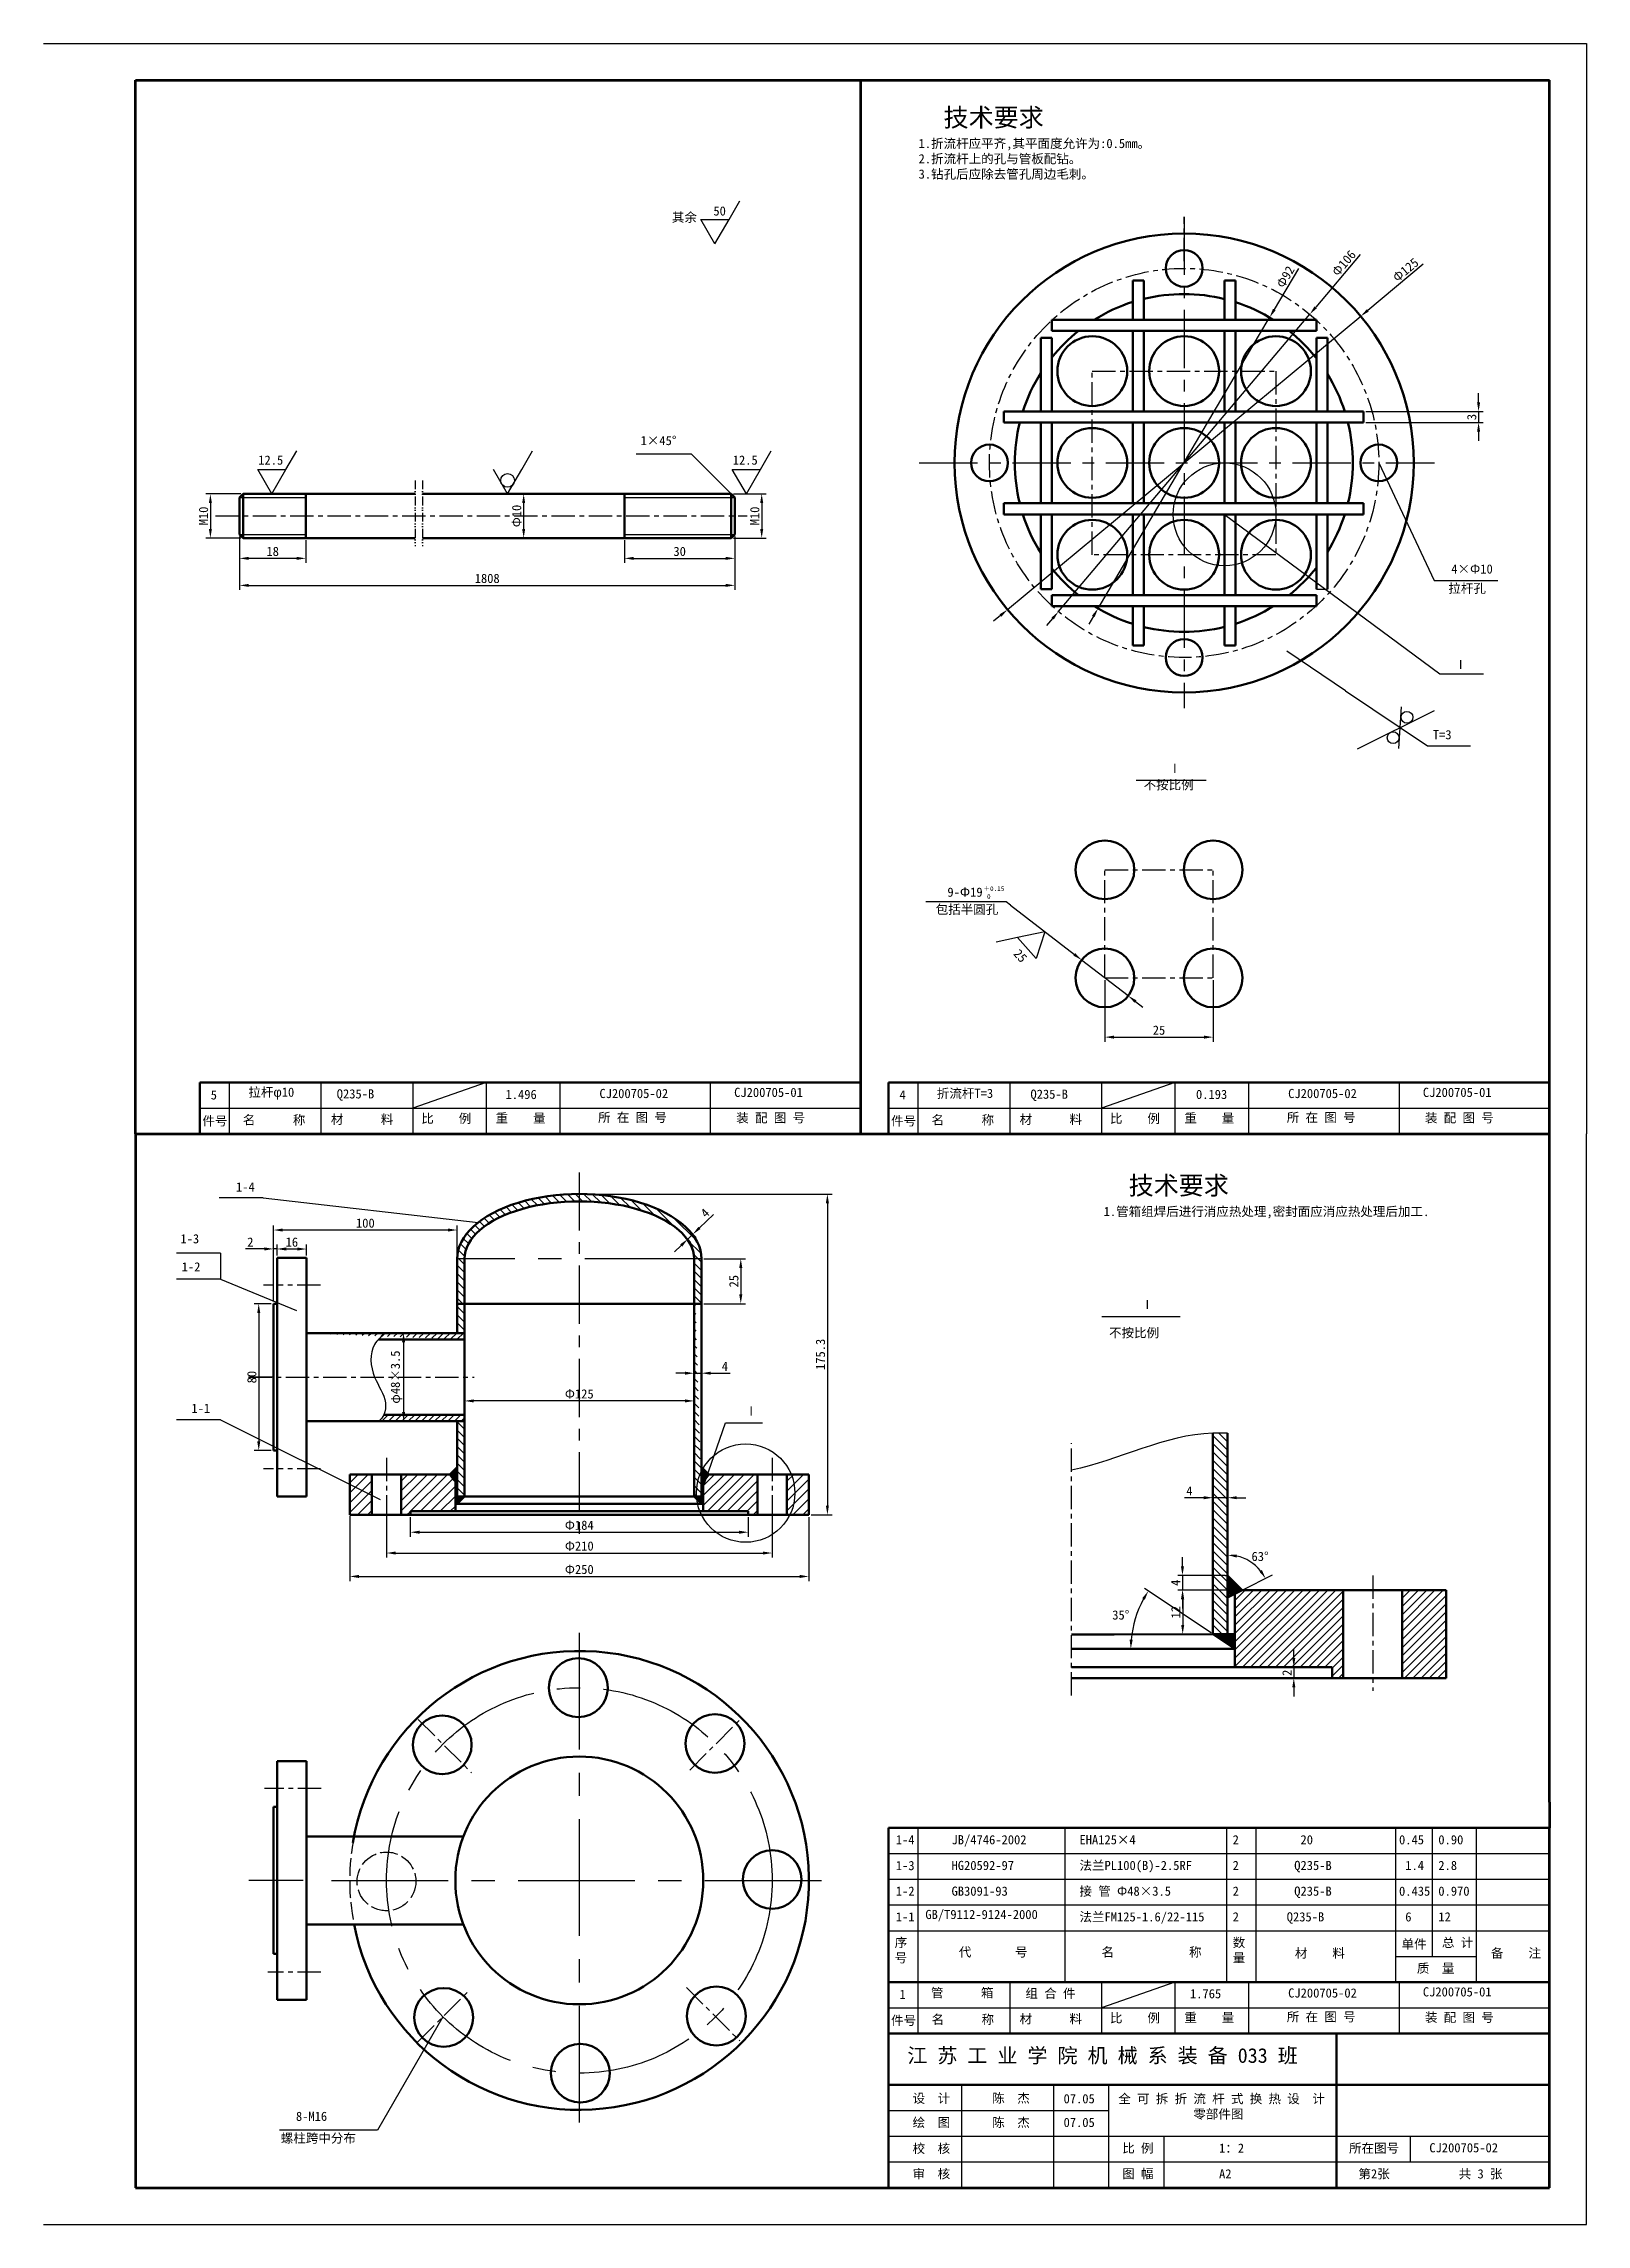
# Model space of a CAD drawing. Header units: millimetres. Extents: x 3555 to 4395, y -770 to -176.
# Drawn here: x 3975 to 4395, y -770 to -176 of the extents above; entities that cross this region are included whole.
import ezdxf

# ---------------------------------------------------------------- set-up
doc = ezdxf.new("R2010")
doc.units = ezdxf.units.MM
for name, pattern in [('ACAD_ISO02W100', [15, 12, -3]), ('ACAD_ISO12W100', [21, 12, -3, 0, -3, 0, -3]), ('CENTER', [50.8, 31.75, -6.35, 6.35, -6.35])]:
    doc.linetypes.add(name, pattern=pattern)
doc.layers.get('0').update_dxf_attribs({"linetype": 'CENTER'})
for name, color, linetype in [('中心线', 5, 'CENTER'), ('剖面线', 3, 'Continuous'), ('双点画', 183, 'ACAD_ISO12W100'), ('图层1', 7, 'Continuous'), ('标注', 2, 'Continuous'), ('细实线', 212, 'Continuous'), ('虚线', 121, 'ACAD_ISO02W100')]:
    doc.layers.add(name, color=color, linetype=linetype)
for name, color, linetype, lineweight in [('外矿现', 71, 'Continuous', 100), ('粗实线', 4, 'Continuous', 50), ('轮廓线', 1, 'Continuous', 50)]:
    doc.layers.add(name, color=color, linetype=linetype, lineweight=lineweight)
doc.styles.get("Standard").update_dxf_attribs({"font": 'SimSun.ttf'})
doc.dimstyles.new('ISO-25', dxfattribs={"dimtxt": 2.5, "dimasz": 2.5, "dimexe": 1.25, "dimexo": 0.625, "dimtad": 1, "dimtxsty": 'Standard', "dimcen": 2.5, "dimadec": 0, "dimazin": 0, "dimtfac": 1, "dimtmove": 0, "dimatfit": 3, "dimfxl": 0, "dimarcsym": 0})

msp = doc.modelspace()

# ---------------------------------------------------------------- texts
at = {"layer": '图层1', "insert": (4296.57, -663.753), "char_height": 2.5, "width": 8, "attachment_point": 1}
msp.add_mtext('{\\fSimSun|b0|i0|c134|p2; 2}', dxfattribs=at)
at = {"layer": '标注', "ltscale": 0.2, "attachment_point": 1}
for s, insert, char_height, width in [('    {\\H2x;技术要求\\P}1.折流杆应平齐,其平面度允许为:0.5mm。\\P2.折流杆上的孔与管板配钻。\\P3.钻孔后应除去管孔周边毛刺。', (4212.766, -193.382), 2.5, 150.8494), ('{\\fSimSun|b0|i0|c134|p2;其余}', (4145.599, -221.825), 2.5, 23.19993), ('50', (4156.91, -220.106), 2.5, 18.12222), ('1×45°', (4137.097, -282.636), 2.5, 16.62222), ('12.5', (4032.996, -287.965), 2.5, 18.12222), ('12.5', (4162.176, -287.965), 2.5, 18.12222), (' 4×{\\fArial|b0|i0|c161|p32;Φ}10', (4356.097, -317.616), 2.5, 15.4537), ('{\\fSimSun|b0|i0|c134|p2;拉杆孔}', (4356.998, -322.903), 2.5, 13.16497), ('{\\fSimSun|b0|i0|c134|p2;\u3000\u3000Ⅰ}', (4351.843, -343.633), 2.5, 33.58), ('{\\fSimSun|b0|i0|c134|p2;T=3}', (4352.771, -362.752), 2.5, 8.53137), ('{\\fSimSun|b0|i0|c134|p2;\u3000\u3000Ⅰ}', (4274.021, -371.927), 2.5, 33.58), ('{\\fSimSun|b0|i0|c134|p2;不按比例}', (4274.021, -376.427), 2.5, 17.699), ('9-{\\fArial|b0|i0|c161|p32;Φ}19', (4220.617, -405.647), 2.5, 31.40715), ('{\\fSimSun|b0|i0|c134|p2;\\H0.5x;＋0.15}', (4230.47, -405.295), 2.5, 8.67778), ('{\\fSimSun|b0|i0|c134|p2; 0}', (4230.425, -407.425), 1.25, 4.93388), ('{\\fSimSun|b0|i0|c134|p2;包括半圆孔}', (4217.419, -410.335), 2.5, 28.56119), ('{\\fSimSun|b0|i0|c134|p2; 5}', (4018.359, -460.871), 2.5, 5.4871), ('{\\fSimSun|b0|i0|c134|p2;拉杆\\fArial|b0|i0|c161|p32;φ\\fSimSun|b0|i0|c134|p2;10}', (4030.313, -460.127), 2.5, 32.34526), ('{\\fSimSun|b0|i0|c134|p2; Q235-B}', (4052.664, -460.591), 2.5, 32.34526), ('{\\fSimSun|b0|i0|c134|p2;1.496}', (4100.32, -460.746), 2.5, 32.34526), ('   CJ200705-02', (4120.778, -460.49), 2.5, 32.34526), ('{\\fSimSun|b0|i0|c134|p2; CJ200705-01}', (4160.86, -460.186), 2.5, 32.34526), ('{\\fSimSun|b0|i0|c134|p2; 4}', (4205.859, -460.871), 2.5, 28.55729), ('{\\fSimSun|b0|i0|c134|p2;折流杆T=3}', (4217.738, -460.447), 2.5, 28.55729), ('{\\fSimSun|b0|i0|c134|p2; Q235-B}', (4241.528, -460.673), 2.5, 28.55729), ('{\\fSimSun|b0|i0|c134|p2;0.193}', (4288.296, -460.731), 2.5, 28.55729), ('   CJ200705-02', (4308.278, -460.49), 2.5, 28.55729), ('{\\fSimSun|b0|i0|c134|p2; CJ200705-01}', (4348.36, -460.186), 2.5, 28.55729), ('{\\fSimSun|b0|i0|c134|p2;件号}', (4017.787, -467.96), 2.5, 32.34526), ('{\\fSimSun|b0|i0|c134|p2; 名      称}', (4027.102, -467.688), 2.5, 32.34526), ('{\\fSimSun|b0|i0|c134|p2;材      料}', (4052.751, -467.536), 2.5, 32.34526), ('{\\fSimSun|b0|i0|c134|p2;比    例}', (4077.371, -467.287), 2.5, 32.34526), ('{\\fSimSun|b0|i0|c134|p2;重    量}', (4097.606, -467.178), 2.5, 32.34526), ('{\\fSimSun|b0|i0|c134|p2;    所 在 图 号}', (4118.705, -466.991), 2.5, 32.34526), ('{\\fSimSun|b0|i0|c134|p2;装 配 图 号}', (4163.131, -467.125), 2.5, 32.34526), ('{\\fSimSun|b0|i0|c134|p2;件号}', (4205.287, -467.96), 2.5, 28.55729), ('{\\fSimSun|b0|i0|c134|p2; 名      称}', (4214.602, -467.688), 2.5, 28.55729), ('{\\fSimSun|b0|i0|c134|p2;材      料}', (4240.251, -467.536), 2.5, 28.55729), ('{\\fSimSun|b0|i0|c134|p2;比    例}', (4264.871, -467.287), 2.5, 28.55729), ('{\\fSimSun|b0|i0|c134|p2;重    量}', (4285.106, -467.178), 2.5, 28.55729), ('{\\fSimSun|b0|i0|c134|p2;    所 在 图 号}', (4306.205, -466.991), 2.5, 28.55729), ('{\\fSimSun|b0|i0|c134|p2;装 配 图 号}', (4350.631, -467.125), 2.5, 28.55729), ('{\\fSimSun|b0|i0|c134|p2;1-4}', (4026.933, -485.938), 2.5, 9.71498), ('    {\\H2x;技术要求}\\P1.管箱组焊后进行消应热处理,密封面应消应热处理后加工.', (4263.159, -484.285), 2.5, 142.69966), ('{\\fSimSun|b0|i0|c134|p2;1-3}', (4011.798, -500.059), 2.5, 10.91614), ('1-2', (4012.146, -507.708), 2.5, 10.56815), ('{\\fSimSun|b0|i0|c134|p2;Ⅰ}', (4273.331, -517.975), 2.5, 142.69966), ('{\\fSimSun|b0|i0|c134|p2;不按比例}', (4264.617, -525.671), 2.5, 142.69966), ('{\\fSimSun|b0|i0|c134|p2;1-1}', (4014.797, -546.231), 2.5, 12.11959), ('Ⅰ', (4165.471, -546.982), 2.5, 9.1156), ('63°', (4303.405, -586.582), 2.5, 142.69966), ('{\\fSimSun|b0|i0|c134|p2;1-4}', (4206.57, -663.753), 2.5, 32.34526), ('{\\fSimSun|b0|i0|c134|p2;JB/4746-2002}', (4221.751, -663.753), 2.5, 35.60282), ('{\\fSimSun|b0|i0|c134|p2;EHA125×4}', (4256.57, -663.753), 2.5, 35.60282), ('{\\fSimSun|b0|i0|c134|p2; 2}', (4296.57, -663.753), 2.5, 35.60282), ('{\\fSimSun|b0|i0|c134|p2; 20}', (4315.041, -663.753), 2.5, 35.60282), ('{\\fSimSun|b0|i0|c134|p2;0.45}', (4343.57, -663.753), 2.5, 35.60282), ('{\\fSimSun|b0|i0|c134|p2; 0.90}', (4352.57, -663.753), 2.5, 35.60282), ('{\\fSimSun|b0|i0|c134|p2;1-3}', (4206.57, -670.783), 2.5, 32.34526), ('{\\fSimSun|b0|i0|c134|p2;HG20592-97}', (4221.751, -670.753), 2.5, 35.60282), ('{\\fSimSun|b0|i0|c134|p2;法兰PL100(B)-2.5RF}', (4256.57, -670.753), 2.5, 35.60282), ('{\\fKaiTi_GB2312|b0|i0|c134|p49; \\fSimSun|b0|i0|c134|p2;2}', (4296.57, -670.753), 2.5, 35.60282), ('{\\fSimSun|b0|i0|c134|p2;Q235-B}', (4315.041, -670.753), 2.5, 35.60282), ('{\\fSimSun|b0|i0|c134|p2; 1.4}', (4343.57, -670.753), 2.5, 35.60282), ('{\\fSimSun|b0|i0|c134|p2; 2.8}', (4352.57, -670.753), 2.5, 35.60282), ('{\\fSimSun|b0|i0|c134|p2;1-2}', (4206.57, -677.753), 2.5, 32.34526), ('{\\fSimSun|b0|i0|c134|p2;GB3091-93}', (4221.751, -677.753), 2.5, 35.60282), ('接 管 {\\fArial|b0|i0|c161|p32;Φ}48×3.5', (4256.57, -677.753), 2.5, 35.60282), (' {\\fSimSun|b0|i0|c134|p2;2}', (4296.57, -677.753), 2.5, 35.60282), ('{\\fSimSun|b0|i0|c134|p2;Q235-B}', (4315.041, -677.753), 2.5, 35.60282), ('{\\fSimSun|b0|i0|c134|p2;0.435}', (4343.57, -677.753), 2.5, 35.60282), ('{\\fSimSun|b0|i0|c134|p2; 0.970}', (4352.57, -677.753), 2.5, 35.60282), ('{\\fSimSun|b0|i0|c134|p2;1-1}', (4206.57, -684.753), 2.5, 32.34526), ('{\\fSimSun|b0|i0|c134|p2;GB/T9112-9124-2000}', (4214.616, -684.105), 2.5, 35.60282), ('{\\fSimSun|b0|i0|c134|p2;法兰FM125-1.6/22-115}', (4256.57, -684.753), 2.5, 35.60282), (' {\\fSimSun|b0|i0|c134|p2;2}', (4296.57, -684.753), 2.5, 35.60282), ('{\\fSimSun|b0|i0|c134|p2;  Q235-B}', (4309.591, -684.753), 2.5, 35.60282), ('{\\fSimSun|b0|i0|c134|p2; 6}', (4343.57, -684.753), 2.5, 35.60282), ('{\\fSimSun|b0|i0|c134|p2; 12}', (4352.57, -684.753), 2.5, 35.60282), ('{\\fSimSun|b0|i0|c134|p2; 序\\P 号}', (4204.57, -691.753), 2.5, 32.34526), ('{\\fSimSun|b0|i0|c134|p2;  代       号}', (4220.311, -694.331), 2.5, 35.60282), ('{\\fSimSun|b0|i0|c134|p2;名            称}', (4262.583, -694.331), 2.5, 35.60282), ('{\\fSimSun|b0|i0|c134|p2; 数     \\P 量 \\P  }', (4296.57, -691.753), 2.5, 35.60282), ('{\\fSimSun|b0|i0|c134|p2;  材    料}', (4311.817, -694.626), 2.5, 35.60282), ('{\\fSimSun|b0|i0|c134|p2; 单件}', (4342.57, -692.159), 2.5, 35.60282), ('{\\fSimSun|b0|i0|c134|p2;总 计}', (4355.242, -691.753), 2.5, 35.60282), ('{\\fSimSun|b0|i0|c134|p2;备    注}', (4368.603, -694.626), 2.5, 35.60282), ('{\\fSimSun|b0|i0|c134|p2;质  量}', (4348.425, -698.753), 2.5, 35.60282), (' {\\fSimSun|b0|i0|c134|p2;1}', (4205.859, -705.871), 2.5, 35.60282), ('{\\fSimSun|b0|i0|c134|p2;管      箱}', (4216.141, -705.438), 2.5, 35.60282), ('{\\fSimSun|b0|i0|c134|p2; 组 合 件}', (4240.164, -705.591), 2.5, 35.60282), ('{\\fSimSun|b0|i0|c134|p2;1.765}', (4286.654, -705.684), 2.5, 35.60282), ('{\\fSimSun|b0|i0|c134|p2;   CJ200705-02}', (4308.278, -705.49), 2.5, 35.60282), ('{\\fSimSun|b0|i0|c134|p2; CJ200705-01}', (4348.36, -705.186), 2.5, 35.60282), ('{\\fSimSun|b0|i0|c134|p2;件号}', (4205.287, -712.96), 2.5, 35.60282), ('{\\fSimSun|b0|i0|c134|p2; 名      称}', (4214.602, -712.688), 2.5, 35.60282), ('{\\fSimSun|b0|i0|c134|p2;材      料}', (4240.251, -712.536), 2.5, 35.60282), ('{\\fSimSun|b0|i0|c134|p2;比    例}', (4264.871, -712.287), 2.5, 35.60282), ('{\\fSimSun|b0|i0|c134|p2;重    量}', (4285.106, -712.178), 2.5, 35.60282), ('{\\fSimSun|b0|i0|c134|p2;    所 在 图 号}', (4306.205, -711.991), 2.5, 35.60282), ('{\\fSimSun|b0|i0|c134|p2;装 配 图 号}', (4350.631, -712.125), 2.5, 35.60282), ('{\\fSimSun|b0|i0|c134|p2;设  计}', (4211.148, -734.178), 2.5, 35.60282), ('{\\fSimSun|b0|i0|c134|p2;陈  杰}', (4232.822, -734.127), 2.5, 35.60282), ('{\\fSimSun|b0|i0|c134|p2;07.05}', (4252.244, -734.293), 2.5, 35.60282), ('{\\fSimSun|b0|i0|c134|p2;8-M16}', (4043.255, -739.075), 2.5, 39.51934), ('{\\fSimSun|b0|i0|c134|p2;绘  图}', (4211.148, -740.754), 2.5, 35.60282), ('{\\fSimSun|b0|i0|c134|p2;陈  杰}', (4232.822, -740.753), 2.5, 35.60282), ('{\\fSimSun|b0|i0|c134|p2;07.05}', (4252.244, -740.753), 2.5, 35.60282), ('           {\\fSimSun|b0|i0|c134|p2;螺柱跨中分布}', (4020.419, -745.025), 2.5, 57.02222), ('{\\fSimSun|b0|i0|c134|p2;校  核}', (4211.148, -747.842), 2.5, 35.60282), ('{\\fSimSun|b0|i0|c134|p2;比 例}', (4268.212, -747.753), 2.5, 35.60282), ('1：2', (4294.57, -747.753), 2.5, 35.60282), ('{\\fSimSun|b0|i0|c134|p2; 所在图号}', (4328.249, -747.753), 2.5, 35.60282), ('{\\fSimSun|b0|i0|c134|p2; CJ200705-02}', (4350.117, -747.648), 2.5, 35.60282), ('{\\fSimSun|b0|i0|c134|p2;审  核}', (4211.148, -754.754), 2.5, 35.60282), ('{\\fSimSun|b0|i0|c134|p2;图 幅}', (4268.212, -754.687), 2.5, 35.60282), ('{\\fSimSun|b0|i0|c134|p2; 第2张}', (4330.81, -754.753), 2.5, 35.60282), ('A2', (4294.57, -754.753), 2.5, 35.60282), ('{\\fSimSun|b0|i0|c134|p2;共 3 张}', (4359.813, -754.753), 2.5, 35.60282)]:
    msp.add_mtext(s, dxfattribs=dict(at, insert=insert, char_height=char_height, width=width))
at = {"layer": '标注', "ltscale": 0.2, "insert": (4240.273, -422.127), "char_height": 2.5, "width": 5.38912, "attachment_point": 1, "rotation": 312}
msp.add_mtext('{\\fSimSun|b0|i0|c134|p2;25}', dxfattribs=at)
at = {"layer": '标注', "ltscale": 0.1, "insert": (4265.489, -602.532), "char_height": 2.5, "width": 8.37778, "attachment_point": 1}
msp.add_mtext('35°', dxfattribs=at)
at = {"layer": '标注', "char_height": 2.5, "attachment_point": 1}
for s, insert, width in [('{\\fSimSun|b0|i0|c134|p2;\\H1.6x;江 苏 工 业 学 院 机 械 系 装 备 033 班    }', (4209.705, -721.773), 116.12963), ('{\\fSimSun|b0|i0|c134|p2;全 可 拆 折 流 杆 式 换 热 设  计 \\P            零部件图}', (4267.15, -734.293), 59.42006)]:
    msp.add_mtext(s, dxfattribs=dict(at, insert=insert, width=width))

# ---------------------------------------------------------------- blocks, each defined once
blk = doc.blocks.new('*D6')
at = {"layer": 'Defpoints', "color": 0, "ltscale": 0.1}
for p in [(4151.65, -537.93), (4151.65, -540.24), (4153.65, -540.24)]:
    blk.add_point(p, dxfattribs=at)
at = {"layer": '标注', "color": 0, "lineweight": -2, "ltscale": 0.1}
for p, q in [((4149.15, -537.93), (4146.65, -537.93)), ((4151.65, -539.61), (4151.65, -536.68)), ((4151.65, -537.93), (4153.65, -537.93)), ((4153.65, -539.61), (4153.65, -536.68)), ((4156.15, -537.93), (4161.43, -537.93))]:
    blk.add_line(p, q, dxfattribs=at)
at = {"layer": '标注', "color": 0, "ltscale": 0.1}
for points in [[(4149.15, -537.51), (4149.15, -538.34), (4151.65, -537.93)], [(4156.15, -537.51), (4156.15, -538.34), (4153.65, -537.93)]]:
    blk.add_solid(points, dxfattribs=at)
at = {"layer": '标注', "color": 0, "ltscale": 0.1, "insert": (4160.04, -536.05), "char_height": 2.5, "attachment_point": 5}
blk.add_mtext('4', dxfattribs=at)
blk = doc.blocks.new('*D7')
at = {"layer": 'Defpoints', "color": 0, "ltscale": 0.1}
for p in [(4037.15, -498.93), (4037.15, -518.99), (4087.15, -518.99)]:
    blk.add_point(p, dxfattribs=at)
at = {"layer": '标注', "color": 0, "lineweight": -2, "ltscale": 0.1}
for p, q in [((4037.15, -518.37), (4037.15, -497.68)), ((4084.65, -498.93), (4039.65, -498.93)), ((4087.15, -518.37), (4087.15, -497.68))]:
    blk.add_line(p, q, dxfattribs=at)
at = {"layer": '标注', "color": 0, "ltscale": 0.1}
for points in [[(4039.65, -498.51), (4039.65, -499.35), (4037.15, -498.93)], [(4084.65, -498.51), (4084.65, -499.35), (4087.15, -498.93)]]:
    blk.add_solid(points, dxfattribs=at)
at = {"layer": '标注', "color": 0, "ltscale": 0.1, "insert": (4062.15, -497.06), "char_height": 2.5, "attachment_point": 5}
blk.add_mtext('100', dxfattribs=at)
blk = doc.blocks.new('*D8')
at = {"layer": 'Defpoints', "color": 0, "ltscale": 0.1}
for p in [(4038.15, -504.11), (4038.15, -506.49), (4046.15, -506.49)]:
    blk.add_point(p, dxfattribs=at)
at = {"layer": '标注', "color": 0, "lineweight": -2, "ltscale": 0.1}
for p, q in [((4038.15, -505.87), (4038.15, -502.86)), ((4043.65, -504.11), (4040.65, -504.11)), ((4046.15, -505.87), (4046.15, -502.86))]:
    blk.add_line(p, q, dxfattribs=at)
at = {"layer": '标注', "color": 0, "ltscale": 0.1}
for points in [[(4040.65, -503.69), (4040.65, -504.52), (4038.15, -504.11)], [(4043.65, -503.69), (4043.65, -504.52), (4046.15, -504.11)]]:
    blk.add_solid(points, dxfattribs=at)
at = {"layer": '标注', "color": 0, "ltscale": 0.1, "insert": (4042.15, -502.23), "char_height": 2.5, "attachment_point": 5}
blk.add_mtext('16', dxfattribs=at)
blk = doc.blocks.new('*D9')
at = {"layer": 'Defpoints', "color": 0, "ltscale": 0.1}
for p in [(4089.15, -545.48), (4089.15, -561.96), (4151.65, -561.96)]:
    blk.add_point(p, dxfattribs=at)
at = {"layer": '标注', "color": 0, "lineweight": -2, "ltscale": 0.1}
for p, q in [((4089.15, -561.33), (4089.15, -544.23)), ((4149.15, -545.48), (4091.65, -545.48)), ((4151.65, -561.33), (4151.65, -544.23))]:
    blk.add_line(p, q, dxfattribs=at)
at = {"layer": '标注', "color": 0, "ltscale": 0.1}
for points in [[(4091.65, -545.06), (4091.65, -545.89), (4089.15, -545.48)], [(4149.15, -545.06), (4149.15, -545.89), (4151.65, -545.48)]]:
    blk.add_solid(points, dxfattribs=at)
at = {"layer": '标注', "color": 0, "ltscale": 0.1, "insert": (4120.4, -543.6), "char_height": 2.5, "attachment_point": 5}
blk.add_mtext('Φ125', dxfattribs=at)
blk = doc.blocks.new('*D10')
at = {"layer": 'Defpoints', "color": 0, "ltscale": 0.1}
for p in [(4150.04, -498.75), (4148.67, -500.07), (4151.31, -500.08)]:
    blk.add_point(p, dxfattribs=at)
at = {"layer": '标注', "color": 0, "lineweight": -2, "ltscale": 0.1}
for p, q in [((4153.12, -498.35), (4156.93, -494.7)), ((4148.13, -503.13), (4146.33, -504.86)), ((4149.1, -500.53), (4150.8, -502.3)), ((4149.94, -501.4), (4151.31, -500.08)), ((4150.48, -499.21), (4152.18, -500.98))]:
    blk.add_line(p, q, dxfattribs=at)
at = {"layer": '标注', "color": 0, "ltscale": 0.1}
for points in [[(4152.83, -498.05), (4153.41, -498.65), (4151.31, -500.08)], [(4147.84, -502.83), (4148.42, -503.43), (4149.94, -501.4)]]:
    blk.add_solid(points, dxfattribs=at)
at = {"layer": '标注', "color": 0, "ltscale": 0.1, "insert": (4154.63, -494.3), "char_height": 2.5, "attachment_point": 5, "rotation": 43.80093}
blk.add_mtext('4', dxfattribs=at)
blk = doc.blocks.new('*D5')
at = {"layer": 'Defpoints', "color": 0, "ltscale": 0.1}
for p in [(4037.15, -504.08), (4037.15, -506.49), (4038.15, -506.49)]:
    blk.add_point(p, dxfattribs=at)
at = {"layer": '标注', "color": 0, "lineweight": -2, "ltscale": 0.1}
for p, q in [((4034.65, -504.08), (4029.53, -504.08)), ((4037.15, -505.87), (4037.15, -502.83)), ((4038.15, -504.08), (4037.15, -504.08)), ((4038.15, -505.87), (4038.15, -502.83)), ((4040.65, -504.08), (4043.15, -504.08))]:
    blk.add_line(p, q, dxfattribs=at)
at = {"layer": '标注', "color": 0, "ltscale": 0.1}
for points in [[(4034.65, -503.66), (4034.65, -504.5), (4037.15, -504.08)], [(4040.65, -503.66), (4040.65, -504.5), (4038.15, -504.08)]]:
    blk.add_solid(points, dxfattribs=at)
at = {"layer": '标注', "color": 0, "ltscale": 0.1, "insert": (4030.84, -502.21), "char_height": 2.5, "attachment_point": 5}
blk.add_mtext('2', dxfattribs=at)
blk = doc.blocks.new('*D11')
at = {"layer": 'Defpoints', "color": 0, "ltscale": 0.1}
for p in [(4080.46, -526.99), (4072.56, -550.99), (4077.45, -550.99)]:
    blk.add_point(p, dxfattribs=at)
at = {"layer": '标注', "color": 0, "lineweight": -2, "ltscale": 0.1}
for p, q in [((4079.83, -526.99), (4071.31, -526.99)), ((4072.56, -529.49), (4072.56, -548.49)), ((4076.82, -550.99), (4071.31, -550.99))]:
    blk.add_line(p, q, dxfattribs=at)
at = {"layer": '标注', "color": 0, "ltscale": 0.1}
for points in [[(4072.14, -529.49), (4072.98, -529.49), (4072.56, -526.99)], [(4072.14, -548.49), (4072.98, -548.49), (4072.56, -550.99)]]:
    blk.add_solid(points, dxfattribs=at)
at = {"layer": '标注', "color": 0, "ltscale": 0.1, "insert": (4070.64, -538.99), "char_height": 2.5, "attachment_point": 5, "rotation": 90}
blk.add_mtext('φ48×3.5', dxfattribs=at)
blk = doc.blocks.new('*D12')
at = {"layer": 'Defpoints', "color": 0, "ltscale": 0.1}
for p in [(4037.15, -518.99), (4033.13, -558.99), (4037.15, -558.99)]:
    blk.add_point(p, dxfattribs=at)
at = {"layer": '标注', "color": 0, "lineweight": -2, "ltscale": 0.1}
for p, q in [((4036.53, -518.99), (4031.88, -518.99)), ((4033.13, -521.49), (4033.13, -556.49)), ((4036.53, -558.99), (4031.88, -558.99))]:
    blk.add_line(p, q, dxfattribs=at)
at = {"layer": '标注', "color": 0, "ltscale": 0.1}
for points in [[(4032.72, -521.49), (4033.55, -521.49), (4033.13, -518.99)], [(4032.72, -556.49), (4033.55, -556.49), (4033.13, -558.99)]]:
    blk.add_solid(points, dxfattribs=at)
at = {"layer": '标注', "color": 0, "ltscale": 0.1, "insert": (4031.26, -538.99), "char_height": 2.5, "attachment_point": 5, "rotation": 90}
blk.add_mtext('80', dxfattribs=at)
blk = doc.blocks.new('*D13')
at = {"layer": 'Defpoints', "color": 0, "ltscale": 0.1}
for p in [(4074.4, -576.49), (4166.4, -576.49), (4166.4, -581.24)]:
    blk.add_point(p, dxfattribs=at)
at = {"layer": '标注', "color": 0, "lineweight": -2, "ltscale": 0.1}
for p, q in [((4074.4, -577.12), (4074.4, -582.49)), ((4076.9, -581.24), (4163.9, -581.24)), ((4166.4, -577.12), (4166.4, -582.49))]:
    blk.add_line(p, q, dxfattribs=at)
at = {"layer": '标注', "color": 0, "ltscale": 0.1}
for points in [[(4076.9, -580.83), (4076.9, -581.66), (4074.4, -581.24)], [(4163.9, -580.83), (4163.9, -581.66), (4166.4, -581.24)]]:
    blk.add_solid(points, dxfattribs=at)
at = {"layer": '标注', "color": 0, "ltscale": 0.1, "insert": (4120.4, -579.37), "char_height": 2.5, "attachment_point": 5}
blk.add_mtext('Φ184', dxfattribs=at)
blk = doc.blocks.new('*D14')
at = {"layer": 'Defpoints', "color": 0, "ltscale": 0.1}
for p in [(4067.9, -576.49), (4172.9, -576.49), (4172.9, -586.91)]:
    blk.add_point(p, dxfattribs=at)
at = {"layer": '标注', "color": 0, "lineweight": -2, "ltscale": 0.1}
for p, q in [((4067.9, -577.12), (4067.9, -588.16)), ((4172.9, -577.12), (4172.9, -588.16)), ((4070.4, -586.91), (4170.4, -586.91))]:
    blk.add_line(p, q, dxfattribs=at)
at = {"layer": '标注', "color": 0, "ltscale": 0.1}
for points in [[(4070.4, -586.5), (4070.4, -587.33), (4067.9, -586.91)], [(4170.4, -586.5), (4170.4, -587.33), (4172.9, -586.91)]]:
    blk.add_solid(points, dxfattribs=at)
at = {"layer": '标注', "color": 0, "ltscale": 0.1, "insert": (4120.4, -585.04), "char_height": 2.5, "attachment_point": 5}
blk.add_mtext('Φ210', dxfattribs=at)
blk = doc.blocks.new('*D15')
at = {"layer": 'Defpoints', "color": 0, "ltscale": 0.1}
for p in [(4057.9, -576.24), (4182.9, -576.49), (4182.9, -593.29)]:
    blk.add_point(p, dxfattribs=at)
at = {"layer": '标注', "color": 0, "lineweight": -2, "ltscale": 0.1}
for p, q in [((4057.9, -576.87), (4057.9, -594.54)), ((4182.9, -577.12), (4182.9, -594.54)), ((4060.4, -593.29), (4180.4, -593.29))]:
    blk.add_line(p, q, dxfattribs=at)
at = {"layer": '标注', "color": 0, "ltscale": 0.1}
for points in [[(4060.4, -592.87), (4060.4, -593.71), (4057.9, -593.29)], [(4180.4, -592.87), (4180.4, -593.71), (4182.9, -593.29)]]:
    blk.add_solid(points, dxfattribs=at)
at = {"layer": '标注', "color": 0, "ltscale": 0.1, "insert": (4120.4, -591.42), "char_height": 2.5, "attachment_point": 5}
blk.add_mtext('Φ250', dxfattribs=at)
blk = doc.blocks.new('*D16')
at = {"layer": 'Defpoints', "color": 0, "ltscale": 0.1}
for p in [(4120.4, -489.12), (4182.9, -576.49), (4187.95, -576.49)]:
    blk.add_point(p, dxfattribs=at)
at = {"layer": '标注', "color": 0, "lineweight": -2, "ltscale": 0.1}
for p, q in [((4121.03, -489.12), (4189.2, -489.12)), ((4187.95, -491.62), (4187.95, -573.99)), ((4183.53, -576.49), (4189.2, -576.49))]:
    blk.add_line(p, q, dxfattribs=at)
at = {"layer": '标注', "color": 0, "ltscale": 0.1}
for points in [[(4187.53, -491.62), (4188.36, -491.62), (4187.95, -489.12)], [(4187.53, -573.99), (4188.36, -573.99), (4187.95, -576.49)]]:
    blk.add_solid(points, dxfattribs=at)
at = {"layer": '标注', "color": 0, "ltscale": 0.1, "insert": (4186.07, -532.8), "char_height": 2.5, "attachment_point": 5, "rotation": 90}
blk.add_mtext('175.3', dxfattribs=at)
blk = doc.blocks.new('*D17')
at = {"layer": 'Defpoints', "color": 0, "ltscale": 0.1}
for p in [(4296.9, -593.02), (4284.62, -597.02), (4296.9, -597.02)]:
    blk.add_point(p, dxfattribs=at)
at = {"layer": '标注', "color": 0, "lineweight": -2, "ltscale": 0.1}
for p, q in [((4284.62, -590.52), (4284.62, -588.02)), ((4296.27, -593.02), (4283.37, -593.02)), ((4284.62, -593.02), (4284.62, -597.02)), ((4296.27, -597.02), (4283.37, -597.02)), ((4284.62, -599.52), (4284.62, -602.02))]:
    blk.add_line(p, q, dxfattribs=at)
at = {"layer": '标注', "color": 0, "ltscale": 0.1}
for points in [[(4284.2, -590.52), (4285.03, -590.52), (4284.62, -593.02)], [(4284.2, -599.52), (4285.03, -599.52), (4284.62, -597.02)]]:
    blk.add_solid(points, dxfattribs=at)
at = {"layer": '标注', "color": 0, "ltscale": 0.1, "insert": (4282.74, -595.02), "char_height": 2.5, "attachment_point": 5, "rotation": 90}
blk.add_mtext('4', dxfattribs=at)
blk = doc.blocks.new('*D18')
at = {"layer": 'Defpoints', "color": 0, "ltscale": 0.1}
for p in [(4296.9, -576.71), (4304.68, -590.46), (4309.16, -592.89), (4300.9, -597.02), (4296.9, -609.02)]:
    blk.add_point(p, dxfattribs=at)
at = {"layer": '标注', "color": 0, "lineweight": -2, "ltscale": 0.1}
blk.add_arc((4296.9, -599.02), 11.56, 38.9704, 77.5874, dxfattribs=at)
at = {"layer": '标注', "color": 0, "ltscale": 0.1}
for points in [[(4299.34, -588.14), (4299.43, -587.31), (4296.9, -587.45)], [(4306.24, -591.52), (4305.54, -591.97), (4307.24, -593.85)]]:
    blk.add_solid(points, dxfattribs=at)
blk = doc.blocks.new('*D19')
at = {"layer": 'Defpoints', "color": 0, "ltscale": 0.1}
for p in [(4271.08, -607.49), (4292.9, -609.02), (4265.25, -613.02), (4298.9, -613.02), (4298.9, -613.02)]:
    blk.add_point(p, dxfattribs=at)
at = {"layer": '标注', "color": 0, "lineweight": -2, "ltscale": 0.1}
blk.add_line((4292.38, -608.67), (4274.26, -596.59), dxfattribs=at)
blk.add_arc((4298.9, -613.02), 28.36, 151.36226, 174.94767, dxfattribs=at)
at = {"layer": '标注', "color": 0, "ltscale": 0.1}
for points in [[(4273.65, -599.21), (4274.36, -599.64), (4275.3, -597.29)], [(4271.06, -610.54), (4270.23, -610.5), (4270.54, -613.02)]]:
    blk.add_solid(points, dxfattribs=at)
blk = doc.blocks.new('*D21')
at = {"layer": 'Defpoints', "color": 0, "ltscale": 0.1}
for p in [(4027.93, -309.44), (4045.93, -310.44), (4027.93, -315.98)]:
    blk.add_point(p, dxfattribs=at)
at = {"layer": '标注', "color": 0, "lineweight": -2, "ltscale": 0.1}
for p, q in [((4027.93, -310.06), (4027.93, -317.23)), ((4045.93, -311.06), (4045.93, -317.23)), ((4043.43, -315.98), (4030.43, -315.98))]:
    blk.add_line(p, q, dxfattribs=at)
at = {"layer": '标注', "color": 0, "ltscale": 0.1}
for points in [[(4030.43, -315.56), (4030.43, -316.4), (4027.93, -315.98)], [(4043.43, -315.56), (4043.43, -316.4), (4045.93, -315.98)]]:
    blk.add_solid(points, dxfattribs=at)
at = {"layer": '标注', "color": 0, "ltscale": 0.1, "insert": (4036.93, -314.1), "char_height": 2.5, "attachment_point": 5}
blk.add_mtext('18', dxfattribs=at)
blk = doc.blocks.new('*D22')
at = {"layer": 'Defpoints', "color": 0, "ltscale": 0.1}
for p in [(4132.73, -310.44), (4162.73, -309.44), (4162.73, -315.98)]:
    blk.add_point(p, dxfattribs=at)
at = {"layer": '标注', "color": 0, "lineweight": -2, "ltscale": 0.1}
for p, q in [((4132.73, -311.06), (4132.73, -317.23)), ((4162.73, -310.06), (4162.73, -317.23)), ((4135.23, -315.98), (4160.23, -315.98))]:
    blk.add_line(p, q, dxfattribs=at)
at = {"layer": '标注', "color": 0, "ltscale": 0.1}
for points in [[(4135.23, -315.56), (4135.23, -316.4), (4132.73, -315.98)], [(4160.23, -315.56), (4160.23, -316.4), (4162.73, -315.98)]]:
    blk.add_solid(points, dxfattribs=at)
at = {"layer": '标注', "color": 0, "ltscale": 0.1, "insert": (4147.73, -314.1), "char_height": 2.5, "attachment_point": 5}
blk.add_mtext('30', dxfattribs=at)
blk = doc.blocks.new('*D23')
at = {"layer": 'Defpoints', "color": 0, "ltscale": 0.1}
for p in [(4027.93, -309.44), (4162.73, -309.44), (4162.73, -323.34)]:
    blk.add_point(p, dxfattribs=at)
at = {"layer": '标注', "color": 0, "lineweight": -2, "ltscale": 0.1}
for p, q in [((4027.93, -310.06), (4027.93, -324.59)), ((4162.73, -310.06), (4162.73, -324.59)), ((4030.43, -323.34), (4160.23, -323.34))]:
    blk.add_line(p, q, dxfattribs=at)
at = {"layer": '标注', "color": 0, "ltscale": 0.1}
for points in [[(4030.43, -322.92), (4030.43, -323.75), (4027.93, -323.34)], [(4160.23, -322.92), (4160.23, -323.75), (4162.73, -323.34)]]:
    blk.add_solid(points, dxfattribs=at)
at = {"layer": '标注', "color": 0, "ltscale": 0.1, "insert": (4095.33, -321.46), "char_height": 2.5, "attachment_point": 5}
blk.add_mtext('1808', dxfattribs=at)
blk = doc.blocks.new('*D24')
at = {"layer": 'Defpoints', "color": 0, "ltscale": 0.1}
for p in [(4161.73, -298.44), (4161.73, -310.44), (4170.06, -310.44)]:
    blk.add_point(p, dxfattribs=at)
at = {"layer": '标注', "color": 0, "lineweight": -2, "ltscale": 0.1}
for p, q in [((4162.36, -298.44), (4171.31, -298.44)), ((4170.06, -300.94), (4170.06, -307.94)), ((4162.36, -310.44), (4171.31, -310.44))]:
    blk.add_line(p, q, dxfattribs=at)
at = {"layer": '标注', "color": 0, "ltscale": 0.1}
for points in [[(4169.64, -300.94), (4170.48, -300.94), (4170.06, -298.44)], [(4169.64, -307.94), (4170.48, -307.94), (4170.06, -310.44)]]:
    blk.add_solid(points, dxfattribs=at)
at = {"layer": '标注', "color": 0, "ltscale": 0.1, "insert": (4168.19, -304.44), "char_height": 2.5, "attachment_point": 5, "rotation": 90}
blk.add_mtext('M10', dxfattribs=at)
blk = doc.blocks.new('*D25')
at = {"layer": 'Defpoints', "color": 0, "ltscale": 0.1}
for p in [(4028.93, -298.44), (4019.97, -310.44), (4028.93, -310.44)]:
    blk.add_point(p, dxfattribs=at)
at = {"layer": '标注', "color": 0, "lineweight": -2, "ltscale": 0.1}
for p, q in [((4028.3, -298.44), (4018.72, -298.44)), ((4019.97, -300.94), (4019.97, -307.94)), ((4028.3, -310.44), (4018.72, -310.44))]:
    blk.add_line(p, q, dxfattribs=at)
at = {"layer": '标注', "color": 0, "ltscale": 0.1}
for points in [[(4019.56, -300.94), (4020.39, -300.94), (4019.97, -298.44)], [(4019.56, -307.94), (4020.39, -307.94), (4019.97, -310.44)]]:
    blk.add_solid(points, dxfattribs=at)
at = {"layer": '标注', "color": 0, "ltscale": 0.1, "insert": (4018.1, -304.44), "char_height": 2.5, "attachment_point": 5, "rotation": 90}
blk.add_mtext('M10', dxfattribs=at)
blk = doc.blocks.new('*D26')
at = {"layer": 'Defpoints', "color": 0, "ltscale": 0.1}
for p in [(4105.25, -298.44), (4105.25, -310.44), (4105.25, -310.44)]:
    blk.add_point(p, dxfattribs=at)
at = {"layer": '标注', "color": 0, "lineweight": -2, "ltscale": 0.1}
for p, q in [((4104.63, -298.44), (4104, -298.44)), ((4105.25, -300.94), (4105.25, -307.94)), ((4104.63, -310.44), (4104, -310.44))]:
    blk.add_line(p, q, dxfattribs=at)
at = {"layer": '标注', "color": 0, "ltscale": 0.1}
for points in [[(4104.84, -300.94), (4105.67, -300.94), (4105.25, -298.44)], [(4104.84, -307.94), (4105.67, -307.94), (4105.25, -310.44)]]:
    blk.add_solid(points, dxfattribs=at)
at = {"layer": '标注', "color": 0, "ltscale": 0.1, "insert": (4103.38, -304.44), "char_height": 2.5, "attachment_point": 5, "rotation": 90}
blk.add_mtext('Φ10', dxfattribs=at)
blk = doc.blocks.new('*D46')
at = {"layer": 'Defpoints', "color": 0, "ltscale": 0.1}
for p in [(4333.87, -275.99), (4333.87, -278.99), (4365.23, -278.99)]:
    blk.add_point(p, dxfattribs=at)
at = {"layer": '标注', "color": 0, "lineweight": -2, "ltscale": 0.1}
for p, q in [((4365.23, -273.49), (4365.23, -270.99)), ((4334.49, -275.99), (4366.48, -275.99)), ((4334.49, -278.99), (4366.48, -278.99)), ((4365.23, -275.99), (4365.23, -278.99)), ((4365.23, -281.49), (4365.23, -283.99))]:
    blk.add_line(p, q, dxfattribs=at)
at = {"layer": '标注', "color": 0, "ltscale": 0.1}
for points in [[(4364.81, -273.49), (4365.65, -273.49), (4365.23, -275.99)], [(4364.81, -281.49), (4365.65, -281.49), (4365.23, -278.99)]]:
    blk.add_solid(points, dxfattribs=at)
at = {"layer": '标注', "color": 0, "ltscale": 0.1, "insert": (4363.36, -277.49), "char_height": 2.5, "attachment_point": 5, "rotation": 90}
blk.add_mtext('3', dxfattribs=at)
blk = doc.blocks.new('*D47')
at = {"layer": 'Defpoints', "color": 0, "ltscale": 0.1}
for p in [(4333.13, -250.05), (4236.99, -329.94)]:
    blk.add_point(p, dxfattribs=at)
at = {"layer": '标注', "color": 0, "lineweight": -2, "ltscale": 0.1}
for p, q in [((4350.17, -235.89), (4335.06, -248.45)), ((4236.99, -329.94), (4333.13, -250.05)), ((4235.07, -331.53), (4233.15, -333.13))]:
    blk.add_line(p, q, dxfattribs=at)
at = {"layer": '标注', "color": 0, "ltscale": 0.1}
for points in [[(4334.79, -248.13), (4335.32, -248.77), (4333.13, -250.05)], [(4234.8, -331.21), (4235.34, -331.85), (4236.99, -329.94)]]:
    blk.add_solid(points, dxfattribs=at)
at = {"layer": '标注', "color": 0, "ltscale": 0.1, "insert": (4345.38, -237.43), "char_height": 2.5, "attachment_point": 5, "rotation": 39.72537}
blk.add_mtext('Φ125', dxfattribs=at)
blk = doc.blocks.new('*D48')
at = {"layer": 'Defpoints', "color": 0, "ltscale": 0.1}
for p in [(4308.34, -250.36), (4261.62, -329.62)]:
    blk.add_point(p, dxfattribs=at)
at = {"layer": '标注', "color": 0, "lineweight": -2, "ltscale": 0.1}
for p, q in [((4316.21, -237.01), (4309.61, -248.21)), ((4261.62, -329.62), (4308.34, -250.36)), ((4260.35, -331.77), (4259.08, -333.93))]:
    blk.add_line(p, q, dxfattribs=at)
at = {"layer": '标注', "color": 0, "ltscale": 0.1}
for points in [[(4309.25, -248), (4309.97, -248.42), (4308.34, -250.36)], [(4259.99, -331.56), (4260.71, -331.98), (4261.62, -329.62)]]:
    blk.add_solid(points, dxfattribs=at)
at = {"layer": '标注', "color": 0, "ltscale": 0.1, "insert": (4312.67, -239.32), "char_height": 2.5, "attachment_point": 5, "rotation": 59.48082}
blk.add_mtext('Φ92', dxfattribs=at)
blk = doc.blocks.new('*D49')
at = {"layer": 'Defpoints', "color": 0, "ltscale": 0.1}
for p in [(4319.27, -249.5), (4250.86, -330.48)]:
    blk.add_point(p, dxfattribs=at)
at = {"layer": '标注', "color": 0, "lineweight": -2, "ltscale": 0.1}
for p, q in [((4333.02, -233.22), (4320.88, -247.59)), ((4250.86, -330.48), (4319.27, -249.5)), ((4249.25, -332.39), (4247.63, -334.3))]:
    blk.add_line(p, q, dxfattribs=at)
at = {"layer": '标注', "color": 0, "ltscale": 0.1}
for points in [[(4320.56, -247.33), (4321.2, -247.86), (4319.27, -249.5)], [(4248.93, -332.12), (4249.56, -332.66), (4250.86, -330.48)]]:
    blk.add_solid(points, dxfattribs=at)
at = {"layer": '标注', "color": 0, "ltscale": 0.1, "insert": (4328.56, -235.59), "char_height": 2.5, "attachment_point": 5, "rotation": 49.80879}
blk.add_mtext('Φ106', dxfattribs=at)
blk = doc.blocks.new('*D53')
at = {"layer": 'Defpoints', "color": 0, "ltscale": 0.1}
for p in [(4153.65, -506.74), (4153.65, -518.99), (4164.36, -518.99)]:
    blk.add_point(p, dxfattribs=at)
at = {"layer": '标注', "color": 0, "lineweight": -2, "ltscale": 0.1}
for p, q in [((4154.28, -506.74), (4165.61, -506.74)), ((4164.36, -509.24), (4164.36, -516.49)), ((4154.28, -518.99), (4165.61, -518.99))]:
    blk.add_line(p, q, dxfattribs=at)
at = {"layer": '标注', "color": 0, "ltscale": 0.1}
for points in [[(4163.94, -509.24), (4164.78, -509.24), (4164.36, -506.74)], [(4163.94, -516.49), (4164.78, -516.49), (4164.36, -518.99)]]:
    blk.add_solid(points, dxfattribs=at)
at = {"layer": '标注', "color": 0, "ltscale": 0.1, "insert": (4162.49, -512.87), "char_height": 2.5, "attachment_point": 5, "rotation": 90}
blk.add_mtext('25', dxfattribs=at)
blk = doc.blocks.new('*D54')
at = {"layer": 'Defpoints', "color": 0, "ltscale": 0.1}
for p in [(4314.92, -621.02), (4325.4, -618.02), (4325.4, -621.02)]:
    blk.add_point(p, dxfattribs=at)
at = {"layer": '标注', "color": 0, "lineweight": -2, "ltscale": 0.1}
for p, q in [((4314.92, -615.52), (4314.92, -613.02)), ((4324.77, -618.02), (4313.67, -618.02)), ((4324.77, -621.02), (4313.67, -621.02)), ((4314.92, -618.02), (4314.92, -621.02)), ((4314.92, -623.52), (4314.92, -626.02))]:
    blk.add_line(p, q, dxfattribs=at)
at = {"layer": '标注', "color": 0, "ltscale": 0.1}
for points in [[(4314.51, -615.52), (4315.34, -615.52), (4314.92, -618.02)], [(4314.51, -623.52), (4315.34, -623.52), (4314.92, -621.02)]]:
    blk.add_solid(points, dxfattribs=at)
at = {"layer": '标注', "color": 0, "ltscale": 0.1, "insert": (4313.05, -619.52), "char_height": 2.5, "attachment_point": 5, "rotation": 90}
blk.add_mtext('2', dxfattribs=at)
blk = doc.blocks.new('*D57')
at = {"layer": 'Defpoints', "color": 0, "ltscale": 0.1}
for p in [(4263.5, -430.26), (4292.96, -430.26), (4292.96, -446.39)]:
    blk.add_point(p, dxfattribs=at)
at = {"layer": '标注', "color": 0, "lineweight": -2, "ltscale": 0.1}
for p, q in [((4263.5, -430.89), (4263.5, -447.64)), ((4292.96, -430.89), (4292.96, -447.64)), ((4266, -446.39), (4290.46, -446.39))]:
    blk.add_line(p, q, dxfattribs=at)
at = {"layer": '标注', "color": 0, "ltscale": 0.1}
for points in [[(4266, -445.97), (4266, -446.81), (4263.5, -446.39)], [(4290.46, -445.97), (4290.46, -446.81), (4292.96, -446.39)]]:
    blk.add_solid(points, dxfattribs=at)
at = {"layer": '标注', "color": 0, "ltscale": 0.1, "insert": (4278.23, -444.51), "char_height": 2.5, "attachment_point": 5}
blk.add_mtext('25', dxfattribs=at)
blk = doc.blocks.new('*D58')
at = {"layer": 'Defpoints', "color": 0, "ltscale": 0.1}
for p in [(4257.16, -425.38), (4269.84, -435.14)]:
    blk.add_point(p, dxfattribs=at)
at = {"layer": '标注', "color": 0, "lineweight": -2, "ltscale": 0.1}
for p, q in [((4237.76, -410.46), (4255.18, -423.86)), ((4269.84, -435.14), (4257.16, -425.38)), ((4271.82, -436.67), (4273.8, -438.19))]:
    blk.add_line(p, q, dxfattribs=at)
at = {"layer": '标注', "color": 0, "ltscale": 0.1}
for points in [[(4255.43, -423.53), (4254.92, -424.19), (4257.16, -425.38)], [(4272.07, -436.34), (4271.56, -437), (4269.84, -435.14)]]:
    blk.add_solid(points, dxfattribs=at)
blk = doc.blocks.new('*D59')
at = {"layer": 'Defpoints', "color": 0, "ltscale": 0.1}
for p in [(4302.3, -597.02), (4284.67, -609.02), (4298.9, -609.02)]:
    blk.add_point(p, dxfattribs=at)
at = {"layer": '标注', "color": 0, "lineweight": -2, "ltscale": 0.1}
for p, q in [((4301.68, -597.02), (4283.42, -597.02)), ((4284.67, -599.52), (4284.67, -606.52)), ((4298.27, -609.02), (4283.42, -609.02))]:
    blk.add_line(p, q, dxfattribs=at)
at = {"layer": '标注', "color": 0, "ltscale": 0.1}
for points in [[(4284.26, -599.52), (4285.09, -599.52), (4284.67, -597.02)], [(4284.26, -606.52), (4285.09, -606.52), (4284.67, -609.02)]]:
    blk.add_solid(points, dxfattribs=at)
at = {"layer": '标注', "color": 0, "ltscale": 0.1, "insert": (4282.8, -603.02), "char_height": 2.5, "attachment_point": 5, "rotation": 90}
blk.add_mtext('12', dxfattribs=at)
blk = doc.blocks.new('*D60')
at = {"layer": 'Defpoints', "color": 0, "ltscale": 0.1}
for p in [(4292.9, -572.34), (4296.9, -571.84), (4296.9, -572.34)]:
    blk.add_point(p, dxfattribs=at)
at = {"layer": '标注', "color": 0, "lineweight": -2, "ltscale": 0.1}
for p, q in [((4290.4, -571.84), (4285.12, -571.84)), ((4292.9, -571.72), (4292.9, -570.59)), ((4296.9, -571.84), (4292.9, -571.84)), ((4296.9, -571.72), (4296.9, -570.59)), ((4299.4, -571.84), (4301.9, -571.84))]:
    blk.add_line(p, q, dxfattribs=at)
at = {"layer": '标注', "color": 0, "ltscale": 0.1}
for points in [[(4290.4, -571.43), (4290.4, -572.26), (4292.9, -571.84)], [(4299.4, -571.43), (4299.4, -572.26), (4296.9, -571.84)]]:
    blk.add_solid(points, dxfattribs=at)
at = {"layer": '标注', "color": 0, "ltscale": 0.1, "insert": (4286.51, -569.97), "char_height": 2.5, "attachment_point": 5}
blk.add_mtext('4', dxfattribs=at)

# ---------------------------------------------------------------- dimensions: what is measured, and where the dimension line sits
at = {"layer": '标注', "ltscale": 0.2}
for p1, p2, text, picture, middle in [((4250.86, -330.477), (4319.266, -249.504), 'Φ106', '*D49', (4329.996, -236.803)), ((4236.993, -329.935), (4333.132, -250.046), 'Φ125', '*D47', (4346.579, -238.872)), ((4261.619, -329.618), (4308.339, -250.364), 'Φ92', '*D48', (4314.286, -240.275)), ((4269.837, -435.143), (4257.158, -425.384), '    ', '*D58', (4241.077, -413.006))]:
    dim = msp.add_diameter_dim_2p(p1=p1, p2=p2, text=text, dimstyle='ISO-25', dxfattribs=at)
    dim.commit()
    dim.dimension.update_dxf_attribs({"geometry": picture, "text_midpoint": middle, "dimtype": 163})
for base, p1, p2, angle, text, picture, middle in [((4365.231, -278.991), (4333.869, -275.991), (4333.869, -278.991), 90, '3', '*D46', (4363.356, -277.491)), ((4019.975, -310.436), (4028.926, -298.436), (4028.926, -310.436), 90, 'M10', '*D25', (4018.1, -304.436)), ((4105.252, -310.436), (4105.252, -298.436), (4105.252, -310.436), 90, 'Φ10', '*D26', (4103.377, -304.436)), ((4170.061, -310.436), (4161.73, -298.436), (4161.73, -310.436), 90, 'M10', '*D24', (4168.186, -304.436)), ((4187.947, -576.491), (4120.403, -489.116), (4182.903, -576.491), 90, '175.3', '*D16', (4186.072, -532.803)), ((4164.362, -518.991), (4153.653, -506.741), (4153.653, -518.991), 90, '25', '*D53', (4162.487, -512.866)), ((4033.134, -558.991), (4037.153, -518.991), (4037.153, -558.991), 90, '80', '*D12', (4031.259, -538.991)), ((4072.562, -550.991), (4080.456, -526.991), (4077.446, -550.991), 270, 'φ48×3.5', '*D11', (4070.638, -538.991)), ((4314.923, -621.017), (4325.397, -618.017), (4325.397, -621.017), 90, '2', '*D54', (4313.048, -619.517))]:
    dim = msp.add_linear_dim(base=base, p1=p1, p2=p2, angle=angle, text=text, dimstyle='ISO-25', dxfattribs=at)
    dim.commit()
    dim.dimension.update_dxf_attribs({"geometry": picture, "text_midpoint": middle})
for base, p1, p2, picture, middle in [((4027.926, -315.979), (4045.926, -310.436), (4027.926, -309.436), '*D21', (4036.926, -314.104)), ((4162.73, -315.979), (4132.73, -310.436), (4162.73, -309.436), '*D22', (4147.73, -314.104))]:
    dim = msp.add_linear_dim(base=base, p1=p1, p2=p2, dimstyle='ISO-25', dxfattribs=at)
    dim.commit()
    dim.dimension.update_dxf_attribs({"geometry": picture, "text_midpoint": middle})
for base, p1, p2, text, picture, middle in [((4162.73, -323.337), (4027.926, -309.436), (4162.73, -309.436), '1808', '*D23', (4095.328, -321.462)), ((4292.961, -446.389), (4263.498, -430.264), (4292.961, -430.264), '25', '*D57', (4278.229, -444.514)), ((4089.153, -545.477), (4151.653, -561.957), (4089.153, -561.957), 'Φ125', '*D9', (4120.403, -543.602)), ((4172.903, -586.914), (4067.903, -576.491), (4172.903, -576.491), 'Φ210', '*D14', (4120.403, -585.039)), ((4166.403, -581.243), (4074.403, -576.491), (4166.403, -576.491), 'Φ184', '*D13', (4120.403, -579.368))]:
    dim = msp.add_linear_dim(base=base, p1=p1, p2=p2, text=text, dimstyle='ISO-25', dxfattribs=at)
    dim.commit()
    dim.dimension.update_dxf_attribs({"geometry": picture, "text_midpoint": middle})
dim = msp.add_aligned_dim(p1=(4148.666, -500.075), p2=(4150.043, -498.754), distance=-1.836, text='4', dimstyle='ISO-25', dxfattribs=at)
dim.commit()
dim.dimension.update_dxf_attribs({"geometry": '*D10', "text_midpoint": (4154.627, -494.304)})
at = {"layer": '标注'}
dim = msp.add_linear_dim(base=(4037.153, -498.931), p1=(4087.153, -518.991), p2=(4037.153, -518.991), text='100', dimstyle='ISO-25', dxfattribs=at)
dim.commit()
dim.dimension.update_dxf_attribs({"geometry": '*D7', "text_midpoint": (4062.153, -497.056)})
dim = msp.add_linear_dim(base=(4037.153, -504.081), p1=(4038.153, -506.491), p2=(4037.153, -506.491), text='2', dimstyle='ISO-25', dxfattribs=at)
dim.commit()
dim.dimension.update_dxf_attribs({"geometry": '*D5', "text_midpoint": (4030.84, -504.081), "dimtype": 160})
dim = msp.add_linear_dim(base=(4038.153, -504.107), p1=(4046.153, -506.491), p2=(4038.153, -506.491), text='16', dimstyle='ISO-25', override={"dimatfit": 0}, dxfattribs=at)
dim.commit()
dim.dimension.update_dxf_attribs({"geometry": '*D8', "text_midpoint": (4042.153, -502.232)})
at = {"layer": '标注', "ltscale": 0.2}
for base, p1, p2, text, override, picture, middle in [((4151.653, -537.928), (4153.653, -540.238), (4151.653, -540.238), '4', {"dimjust": 1}, '*D6', (4160.042, -536.053)), ((4182.903, -593.29), (4057.903, -576.241), (4182.903, -576.491), 'Φ250', {"dimtad": 3}, '*D15', (4120.403, -591.415))]:
    dim = msp.add_linear_dim(base=base, p1=p1, p2=p2, text=text, dimstyle='ISO-25', override=override, dxfattribs=at)
    dim.commit()
    dim.dimension.update_dxf_attribs({"geometry": picture, "text_midpoint": middle})
at = {"layer": '标注', "ltscale": 0.1}
dim = msp.add_linear_dim(base=(4296.897, -571.844), p1=(4292.897, -572.343), p2=(4296.897, -572.343), dimstyle='ISO-25', dxfattribs=at)
dim.commit()
dim.dimension.update_dxf_attribs({"geometry": '*D60', "text_midpoint": (4286.508, -571.844), "dimtype": 160})
at = {"layer": '标注', "ltscale": 0.2}
dim = msp.add_angular_dim_2l(base=(4304.678, -590.464), line1=((4296.897, -609.017), (4296.897, -576.711)), line2=((4300.897, -597.017), (4309.157, -592.888)), text='   ', dimstyle='ISO-25', dxfattribs=at)
dim.commit()
dim.dimension.update_dxf_attribs({"geometry": '*D18', "text_midpoint": (4303.966, -587.58)})
for base, p1, p2, picture, middle in [((4284.615, -597.017), (4296.897, -593.017), (4296.897, -597.017), '*D17', (4282.74, -595.017)), ((4284.673, -609.017), (4302.3, -597.017), (4298.897, -609.017), '*D59', (4282.798, -603.017))]:
    dim = msp.add_linear_dim(base=base, p1=p1, p2=p2, angle=90, dimstyle='ISO-25', dxfattribs=at)
    dim.commit()
    dim.dimension.update_dxf_attribs({"geometry": picture, "text_midpoint": middle})
dim = msp.add_angular_dim_2l(base=(4271.08, -607.494), line1=((4292.897, -609.017), (4298.897, -613.017)), line2=((4298.897, -613.017), (4265.253, -613.017)), text='\u3000\u3000\u3000', dimstyle='ISO-25', dxfattribs=at)
dim.commit()
dim.dimension.update_dxf_attribs({"geometry": '*D19', "text_midpoint": (4271.982, -604.079), "dimtype": 162})

# ---------------------------------------------------------------- hatches: boundary and pattern name
at = {"layer": '剖面线', "ltscale": 0.2}
h = msp.add_hatch(dxfattribs=at)
h.set_pattern_fill('ANSI31', color=256, scale=0.5, angle=90, style=0)
edge = h.paths.add_edge_path()
edge.add_ellipse((4120.403, -506.741), major_axis=(31.25, 0), ratio=0.5, start_angle=450, end_angle=540, ccw=False)
edge.add_line((4120.403, -491.116), (4120.403, -489.116))
edge.add_ellipse((4120.403, -506.741), major_axis=(33.25, 0), ratio=0.5300752, start_angle=90, end_angle=180)
edge.add_line((4087.153, -506.741), (4089.153, -506.741))
edge = h.paths.add_edge_path()
edge.add_ellipse((4120.403, -506.741), major_axis=(31.25, 0), ratio=0.5, start_angle=360, end_angle=450, ccw=False)
edge.add_line((4151.653, -506.741), (4153.653, -506.741))
edge.add_ellipse((4120.403, -506.741), major_axis=(33.25, 0), ratio=0.5300752, start_angle=0, end_angle=90)
edge.add_line((4120.403, -489.116), (4120.403, -491.116))
h = msp.add_hatch(dxfattribs=at)
h.set_pattern_fill('ANSI31', color=256, scale=0.5, angle=90, style=0)
h.paths.add_polyline_path([(4089.153, -506.741), (4087.153, -506.741), (4087.153, -518.991), (4089.153, -518.991)])
h.paths.add_polyline_path([(4089.153, -518.991), (4087.153, -518.991), (4087.153, -526.991), (4089.153, -526.991)])
h = msp.add_hatch(dxfattribs=at)
h.set_pattern_fill('ANSI31', color=256, scale=0.5, angle=90, style=0)
h.paths.add_polyline_path([(4151.653, -518.991), (4153.653, -518.991), (4153.653, -506.741), (4151.653, -506.741)])
h = msp.add_hatch(dxfattribs=at)
h.set_pattern_fill('ANSI31', color=256, scale=0.5, angle=90, style=0)
edge = h.paths.add_edge_path()
edge.add_line((4153.653, -506.741), (4153.653, -571.491))
edge.add_line((4151.653, -506.741), (4151.653, -571.491))
edge.add_line((4153.653, -571.491), (4151.653, -571.491))
at = {"layer": '剖面线'}
h = msp.add_hatch(dxfattribs=at)
h.set_pattern_fill('ANSI31', color=256, scale=0.4, style=0)
edge = h.paths.add_edge_path()
edge.add_line((4089.153, -526.991), (4046.153, -526.991))
edge.add_line((4089.153, -528.741), (4065.72, -528.741))
edge.add_line((4089.153, -528.741), (4089.153, -526.991))
h = msp.add_hatch(dxfattribs=at)
h.set_pattern_fill('ANSI31', color=256, scale=0.4, style=0)
edge = h.paths.add_edge_path()
edge.add_line((4089.153, -550.991), (4089.153, -549.241))
edge.add_line((4089.153, -549.241), (4067.181, -549.241))
edge.add_spline(control_points=[(4067.181, -549.241), (4066.864, -549.885), (4066.383, -550.438), (4065.901, -550.991)], knot_values=[24.0786226, 24.0786226, 24.0786226, 24.0786226, 26.2470623, 26.2470623, 26.2470623, 26.2470623], degree=3, periodic=0)
edge.add_line((4065.901, -550.991), (4089.153, -550.991))
at = {"layer": '剖面线', "ltscale": 0.2}
h = msp.add_hatch(dxfattribs=at)
h.set_pattern_fill('ANSI31', color=256, scale=0.5, angle=90, style=0)
h.paths.add_polyline_path([(4089.153, -550.991), (4087.153, -550.991), (4087.153, -571.491), (4089.153, -571.491)])
h = msp.add_hatch(dxfattribs=at)
h.set_pattern_fill('ANSI31', color=256, scale=0.5, angle=90, style=0)
edge = h.paths.add_edge_path()
edge.add_line((4292.897, -576.711), (4292.897, -609.017))
edge.add_line((4292.897, -609.017), (4296.897, -609.017))
edge.add_line((4296.897, -609.017), (4296.897, -576.711))
edge.add_line((4296.897, -576.711), (4296.897, -570.281))
edge.add_line((4296.897, -570.281), (4296.897, -554.252))
edge.add_spline(control_points=[(4296.897, -554.252), (4295.561, -554.23), (4294.225, -554.207), (4292.897, -554.252)], knot_values=[0, 0, 0, 0, 4, 4, 4, 4], degree=3, periodic=0)
edge.add_line((4292.897, -554.252), (4292.897, -576.711))
at = {"layer": '剖面线'}
h = msp.add_hatch(dxfattribs=at)
h.set_pattern_fill('ANSI37', color=256, scale=0.1, style=0)
h.paths.add_polyline_path([(4085.153, -565.491), (4086.353, -567.091, 0.236068), (4087.153, -567.491), (4087.153, -563.491)])
h = msp.add_hatch(dxfattribs=at)
h.set_pattern_fill('ANSI37', color=256, scale=0.1, style=0)
h.paths.add_polyline_path([(4153.653, -563.491), (4153.653, -567.491, 0.236068), (4154.453, -567.091), (4155.653, -565.491)])
h = msp.add_hatch(dxfattribs=at)
h.set_pattern_fill('ANSI31', color=256, scale=0.6, style=0)
edge = h.paths.add_edge_path()
edge.add_line((4086.653, -575.492), (4086.653, -575.491))
edge.add_line((4086.653, -575.491), (4086.653, -573.484))
edge.add_line((4086.653, -573.484), (4086.653, -573.484))
edge.add_line((4086.653, -573.484), (4086.653, -570.491))
edge.add_line((4086.653, -570.491), (4086.653, -567.491))
edge.add_line((4086.653, -567.483), (4086.653, -567.357))
edge.add_arc((4087.153, -566.491), 1, 216.869898, 240.00963, ccw=False)
edge.add_line((4086.353, -567.091), (4085.153, -565.491))
edge.add_line((4085.153, -565.491), (4071.903, -565.491))
edge.add_line((4071.903, -565.491), (4071.903, -576.491))
edge.add_line((4071.903, -576.491), (4074.403, -576.491))
edge.add_line((4074.403, -576.491), (4074.403, -575.491))
edge.add_line((4074.403, -575.491), (4086.653, -575.492))
h.paths.add_polyline_path([(4063.903, -576.491), (4063.903, -565.491), (4057.903, -565.491), (4057.903, -576.491)])
h = msp.add_hatch(dxfattribs=at)
h.set_pattern_fill('ANSI31', color=256, scale=0.6, style=0)
h.paths.add_polyline_path([(4182.903, -576.491), (4182.903, -575.991), (4182.903, -565.491), (4176.903, -565.491), (4176.903, -576.491)])
h.paths.add_polyline_path([(4166.403, -575.491), (4166.403, -575.991), (4166.403, -576.491), (4168.903, -576.491), (4168.903, -565.491), (4155.653, -565.491), (4154.453, -567.091, -0.1012682), (4154.153, -567.357), (4154.153, -567.491), (4154.153, -570.491), (4154.153, -575.491)])
h = msp.add_hatch(dxfattribs=at)
h.set_pattern_fill('ANSI37', color=256, scale=0.1, angle=315, style=0)
h.paths.add_polyline_path([(4086.739, -573.491), (4086.653, -573.491), (4086.653, -571.491), (4087.153, -571.491), (4089.153, -571.491), (4087.446, -573.198, -0.1989124)])
h = msp.add_hatch(dxfattribs=at)
h.set_pattern_fill('ANSI37', color=256, scale=0.1, style=0)
h.paths.add_polyline_path([(4154.067, -573.491), (4154.153, -573.491), (4154.153, -571.491), (4153.653, -571.491), (4151.653, -571.491), (4153.36, -573.198, 0.1989124)])
h = msp.add_hatch(dxfattribs=at)
h.set_pattern_fill('ANSI37', color=256, scale=0.1, style=0)
h.paths.add_polyline_path([(4300.897, -597.017), (4296.897, -599.017), (4296.897, -593.017)])
at = {"layer": '剖面线', "ltscale": 0.2}
h = msp.add_hatch(dxfattribs=at)
h.set_pattern_fill('ANSI31', color=256, scale=0.5, style=0)
h.paths.add_polyline_path([(4356.397, -597.017), (4344.397, -597.017), (4344.397, -621.017), (4356.397, -621.017)])
h.paths.add_polyline_path([(4300.897, -597.017), (4298.897, -598.017), (4298.897, -618.017), (4325.397, -618.017), (4325.397, -619.017), (4325.397, -620.017), (4325.397, -621.017), (4328.397, -621.017), (4328.397, -597.017)])
h = msp.add_hatch(dxfattribs=at)
h.set_pattern_fill('ANSI37', color=256, scale=0.1, style=0)
h.paths.add_polyline_path([(4298.897, -609.017), (4298.897, -613.017), (4292.897, -609.017)])

# ---------------------------------------------------------------- linework, layer by layer
at = {"ltscale": 0.2}
msp.add_line((4321.063, -324.34), (4324.063, -324.34), dxfattribs=at)
msp.add_line((3999.57, -759.773), (3999.57, -759.773))
at = {"layer": '中心线', "ltscale": 0.2}
for p, q in [((4285.063, -234.991), (4285.063, -222.919)), ((4260.063, -264.991), (4310.063, -264.991)), ((4260.063, -314.991), (4260.063, -264.991)), ((4310.063, -264.991), (4310.063, -314.991)), ((4021.372, -304.436), (4166.12, -304.436)), ((4310.063, -314.991), (4260.063, -314.991)), ((4263.498, -430.264), (4263.498, -400.804)), ((4263.498, -400.804), (4292.961, -400.804)), ((4292.961, -430.264), (4292.961, -400.804)), ((4263.498, -430.264), (4292.961, -430.264)), ((4037.153, -513.991), (4034.408, -513.991)), ((4049.901, -513.991), (4038.153, -513.991)), ((4030.353, -538.991), (4091.79, -538.991)), ((4254.397, -625.748), (4254.397, -557.017)), ((4037.153, -563.991), (4034.408, -563.991)), ((4049.901, -563.991), (4038.153, -563.991)), ((4067.903, -561.012), (4067.903, -580.171)), ((4172.903, -561.012), (4172.903, -580.171)), ((4336.397, -593.03), (4336.397, -624.423)), ((4076.54, -632.222), (4091.073, -646.755)), ((4150.468, -646.02), (4164.343, -632.145)), ((4050.102, -651.085), (4034.717, -651.085)), ((4050.052, -701.085), (4035.569, -701.085)), ((4076.418, -720.07), (4090.037, -706.451)), ((4149.58, -705.262), (4164.109, -719.791))]:
    msp.add_line(p, q, dxfattribs=at)
at = {"layer": '中心线', "ltscale": 0.5}
for p, q in [((4285.063, -222.919), (4285.063, -356.798)), ((4212.946, -289.991), (4353.269, -289.991)), ((4120.403, -483.218), (4120.403, -583.141))]:
    msp.add_line(p, q, dxfattribs=at)
at = {"layer": '中心线'}
for p, q in [((4153.653, -506.741), (4087.153, -506.741)), ((4037.153, -538.991), (4030.353, -538.991)), ((4120.403, -608.636), (4120.403, -743.534)), ((4045.196, -676.085), (4030.41, -676.085)), ((4052.954, -676.085), (4187.852, -676.085))]:
    msp.add_line(p, q, dxfattribs=at)
at = {"layer": '中心线', "ltscale": 0.2}
msp.add_circle((4285.063, -289.991), 53, dxfattribs=at)
at = {"layer": '中心线'}
msp.add_circle((4120.403, -676.085), 52.5, dxfattribs=at)
at = {"layer": '双点画', "ltscale": 0.2}
for p, q in [((4075.742, -294.775), (4075.742, -312.631)), ((4077.755, -294.775), (4077.755, -312.631))]:
    msp.add_line(p, q, dxfattribs=at)
at = {"layer": '图层1', "ltscale": 0.2}
for p, q in [((4299.063, -240.306), (4299.063, -250.991)), ((4299.063, -253.991), (4299.063, -275.991)), ((4236.009, -275.991), (4333.869, -275.991)), ((4036.705, -298.436), (4032.873, -291.8)), ((4032.873, -291.8), (4040.537, -291.8)), ((4100.881, -298.436), (4097.049, -291.8)), ((4165.886, -298.436), (4162.054, -291.8)), ((4162.054, -291.8), (4169.717, -291.8)), ((4299.063, -303.991), (4299.063, -325.991)), ((4299.063, -328.991), (4299.063, -339.676)), ((4244.784, -424.975), (4239.664, -419.273)), ((4247.161, -417.689), (4244.784, -424.975)), ((4022.345, -490.136), (4022.345, -490.136)), ((4010.714, -550.636), (4010.714, -550.636)), ((4296.272, -593.017), (4296.897, -593.017))]:
    msp.add_line(p, q, dxfattribs=at)
at = {"layer": '图层1'}
for p, q in [((4120.403, -489.116), (4120.403, -489.116)), ((4087.153, -506.741), (4087.153, -526.991)), ((4087.153, -550.991), (4087.153, -571.491)), ((4087.153, -563.491), (4085.153, -565.491)), ((4085.153, -565.491), (4057.903, -565.491)), ((4085.153, -565.491), (4086.353, -567.091)), ((4086.653, -567.483), (4086.653, -567.354)), ((4086.653, -567.491), (4086.653, -570.491)), ((4087.153, -567.491), (4087.153, -567.491)), ((4153.653, -567.491), (4153.653, -567.491)), ((4153.653, -567.491), (4153.653, -567.491)), ((4155.653, -565.491), (4182.903, -565.491)), ((4038.153, -571.491), (4038.153, -571.491)), ((4057.903, -575.991), (4057.903, -576.491)), ((4086.653, -570.491), (4086.653, -573.484)), ((4153.653, -571.491), (4151.653, -571.491)), ((4153.653, -571.491), (4154.153, -571.491)), ((4182.903, -575.991), (4182.903, -576.491)), ((4074.403, -576.491), (4074.403, -576.491)), ((4166.403, -576.491), (4166.403, -576.491)), ((4204.57, -668.773), (4384.57, -668.773)), ((4204.57, -675.773), (4384.57, -675.773)), ((4204.57, -689.773), (4384.57, -689.773)), ((4204.57, -745.773), (4204.57, -689.773))]:
    msp.add_line(p, q, dxfattribs=at)
at = {"layer": '图层1', "color": 7, "lineweight": 0}
for p, q in [((4089.153, -528.741), (4089.153, -526.991)), ((4151.653, -528.741), (4151.653, -526.991)), ((4087.153, -563.491), (4087.153, -567.491)), ((4153.653, -563.491), (4153.653, -567.491)), ((4153.653, -563.491), (4153.653, -567.491))]:
    msp.add_line(p, q, dxfattribs=at)
at = {"layer": '图层1', "color": 255, "lineweight": 0}
for p, q in [((4155.653, -565.491), (4153.653, -563.491)), ((4154.453, -567.091), (4155.653, -565.491))]:
    msp.add_line(p, q, dxfattribs=at)
at = {"layer": '图层1'}
msp.add_arc((4087.153, -566.491), 1, 216.869898, 270, dxfattribs=at)
at = {"layer": '图层1', "color": 255, "lineweight": 0}
msp.add_arc((4153.653, -566.491), 1, 270, 323.130102, dxfattribs=at)
at = {"layer": '图层1'}
for major_axis, ratio, start_param, end_param in [((33.25, 0), 0.5300752, 0, 3.1415927), ((31.25, 0), 0.5, 6.2831853, 9.424778)]:
    msp.add_ellipse((4120.403, -506.741), major_axis=major_axis, ratio=ratio, start_param=start_param, end_param=end_param, dxfattribs=at)
at = {"layer": '外矿现', "ltscale": 0.2}
for p, q in [((3999.57, -185.773), (4384.57, -185.773)), ((3999.57, -472.773), (3999.57, -185.773)), ((4197.07, -472.773), (4197.07, -185.773)), ((4384.57, -472.773), (4384.57, -185.773)), ((3999.57, -472.773), (3999.57, -759.773)), ((3999.57, -472.773), (4384.57, -472.773)), ((4384.57, -633.773), (4384.57, -472.773)), ((4384.57, -654.773), (4384.57, -633.773)), ((4384.57, -654.773), (4384.57, -661.773)), ((4384.57, -759.773), (4384.57, -661.773)), ((3999.57, -759.773), (4384.57, -759.773))]:
    msp.add_line(p, q, dxfattribs=at)
at = {"layer": '标注', "ltscale": 0.2}
for p, q in [((4161.171, -223.686), (4164.103, -218.607)), ((4157.339, -230.322), (4153.508, -223.686)), ((4153.508, -223.686), (4161.171, -223.686)), ((4157.339, -230.322), (4153.508, -223.686)), ((4153.508, -223.686), (4161.171, -223.686)), ((4157.339, -230.322), (4161.171, -223.686)), ((4040.537, -291.8), (4043.469, -286.721)), ((4104.712, -291.8), (4107.644, -286.721)), ((4150.909, -287.615), (4135.909, -287.615)), ((4161.73, -298.436), (4150.909, -287.615)), ((4169.717, -291.8), (4172.649, -286.721)), ((4338.063, -289.991), (4353.137, -321.977)), ((4036.705, -298.436), (4032.873, -291.8)), ((4032.873, -291.8), (4040.537, -291.8)), ((4036.705, -298.436), (4040.537, -291.8)), ((4100.881, -298.436), (4097.049, -291.8)), ((4100.881, -298.436), (4104.712, -291.8)), ((4165.886, -298.436), (4162.054, -291.8)), ((4162.054, -291.8), (4169.717, -291.8)), ((4165.886, -298.436), (4169.717, -291.8)), ((4296.063, -303.991), (4354.671, -347.394)), ((4353.137, -321.977), (4370.427, -321.977)), ((4329.033, -352.064), (4312.983, -341.244)), ((4354.671, -347.394), (4366.563, -347.394)), ((4329.033, -352.064), (4351.318, -367.088)), ((4343.542, -367.764), (4344.229, -356.394)), ((4332.257, -367.887), (4353.268, -357.39)), ((4351.318, -367.088), (4363.067, -367.088)), ((4272.021, -376.427), (4291.104, -376.427)), ((4236.62, -409.575), (4214.719, -409.575)), ((4237.765, -410.456), (4236.62, -409.575)), ((4239.664, -419.273), (4233.926, -420.486)), ((4247.161, -417.689), (4239.664, -419.273)), ((4244.784, -424.975), (4239.664, -419.273)), ((4247.161, -417.689), (4244.784, -424.975)), ((4034.345, -490.136), (4022.345, -490.136)), ((4034.345, -490.136), (4092.864, -496.864)), ((4022.714, -505.276), (4010.714, -505.276)), ((4022.714, -505.276), (4022.714, -512.276)), ((4022.714, -512.276), (4010.714, -512.276)), ((4022.714, -512.276), (4043.403, -520.858)), ((4262.688, -522.485), (4283.974, -522.485)), ((4022.714, -550.636), (4010.714, -550.636)), ((4022.714, -550.636), (4066.15, -572.307)), ((4154.153, -568.991), (4160.198, -551.489)), ((4160.198, -551.489), (4170.303, -551.489)), ((4300.897, -597.017), (4309.157, -592.888)), ((4083.28, -713.208), (4065.496, -744.129)), ((4065.496, -744.129), (4038.785, -744.129))]:
    msp.add_line(p, q, dxfattribs=at)
for centre, radius in [((4296.063, -303.991), 14), ((4100.881, -294.758), 1.868), ((4345.722, -359.267), 1.603), ((4341.969, -364.834), 1.603), ((4165.692, -570.589), 13.403)]:
    msp.add_circle(centre, radius, dxfattribs=at)
at = {"layer": '粗实线', "ltscale": 0.2}
for p, q in [((4025.07, -458.773), (4017.07, -458.773)), ((4017.07, -458.773), (4017.07, -472.773)), ((4025.07, -458.773), (4197.07, -458.773)), ((4212.57, -458.773), (4204.57, -458.773)), ((4204.57, -458.773), (4204.57, -472.773)), ((4212.57, -458.773), (4384.57, -458.773)), ((4204.57, -661.773), (4204.57, -745.773)), ((4204.57, -661.773), (4384.57, -661.773)), ((4212.57, -703.773), (4204.57, -703.773)), ((4212.57, -703.773), (4384.57, -703.773)), ((4204.57, -717.773), (4384.57, -717.773)), ((4326.57, -731.773), (4326.57, -717.773)), ((4204.57, -731.773), (4384.57, -731.773)), ((4326.57, -745.773), (4326.57, -731.773)), ((4204.57, -745.773), (4204.57, -759.773)), ((4326.57, -745.773), (4326.57, -752.773)), ((4326.57, -759.773), (4326.57, -752.773))]:
    msp.add_line(p, q, dxfattribs=at)
at = {"layer": '细实线', "ltscale": 0.2}
for p, q in [((3974.57, -175.773), (4394.57, -175.773)), ((4394.57, -175.773), (4394.57, -472.773)), ((4027.926, -299.436), (4045.926, -299.436)), ((4132.73, -299.436), (4162.73, -299.436)), ((4027.926, -309.436), (4045.926, -309.436)), ((4132.73, -309.436), (4162.73, -309.436)), ((4025.07, -458.773), (4025.07, -472.773)), ((4050.07, -458.773), (4050.07, -472.773)), ((4075.07, -458.773), (4075.07, -472.773)), ((4095.07, -458.773), (4075.07, -465.773)), ((4095.07, -458.773), (4095.07, -472.773)), ((4115.07, -458.773), (4115.07, -472.773)), ((4156.07, -458.773), (4156.07, -472.773)), ((4212.57, -458.773), (4212.57, -472.773)), ((4237.57, -458.773), (4237.57, -472.773)), ((4262.57, -458.773), (4262.57, -472.773)), ((4282.57, -458.773), (4262.57, -465.773)), ((4282.57, -458.773), (4282.57, -472.773)), ((4302.57, -458.773), (4302.57, -472.773)), ((4343.57, -458.773), (4343.57, -472.773)), ((4017.07, -465.773), (4197.07, -465.773)), ((4204.57, -465.773), (4384.57, -465.773)), ((4394.57, -769.773), (4394.57, -472.773)), ((3974.57, -769.773), (4394.57, -769.773))]:
    msp.add_line(p, q, dxfattribs=at)
at = {"layer": '细实线'}
for p, q in [((4212.57, -661.773), (4212.57, -703.773)), ((4252.57, -661.773), (4252.57, -703.773)), ((4296.57, -661.773), (4296.57, -703.773)), ((4304.57, -661.773), (4304.57, -703.773)), ((4342.57, -661.773), (4342.57, -703.773)), ((4352.57, -661.773), (4352.57, -696.773)), ((4364.57, -661.773), (4364.57, -703.773)), ((4204.57, -668.773), (4384.57, -668.773)), ((4204.57, -675.773), (4384.57, -675.773)), ((4204.57, -682.773), (4384.57, -682.773)), ((4204.57, -689.773), (4384.57, -689.773)), ((4342.57, -696.773), (4364.57, -696.773)), ((4212.57, -703.773), (4212.57, -717.773)), ((4237.57, -703.773), (4237.57, -717.773)), ((4262.57, -703.773), (4262.57, -717.773)), ((4282.57, -703.773), (4262.57, -710.773)), ((4282.57, -703.773), (4282.57, -717.773)), ((4302.57, -703.773), (4302.57, -717.773)), ((4343.57, -703.773), (4343.57, -717.773)), ((4204.57, -710.773), (4384.57, -710.773)), ((4224.57, -759.773), (4224.57, -731.773)), ((4249.57, -759.773), (4249.57, -731.773)), ((4264.57, -759.773), (4264.57, -731.773)), ((4204.57, -738.773), (4264.57, -738.773)), ((4204.57, -745.773), (4384.57, -745.773)), ((4279.57, -745.773), (4279.57, -759.773)), ((4346.57, -745.773), (4346.57, -752.773)), ((4204.57, -752.773), (4384.57, -752.773))]:
    msp.add_line(p, q, dxfattribs=at)
msp.add_spline([(4067.653, -526.991), (4064.67, -530.097), (4064.67, -538.991), (4067.625, -545.995), (4067.181, -549.241), (4065.901, -550.991)], degree=3, dxfattribs=at)
at = {"layer": '细实线', "ltscale": 0.2}
msp.add_open_spline([(4296.897, -554.252), (4295.561, -554.23), (4280.95, -553.988), (4267.318, -561.683), (4254.397, -564.329)], degree=3, knots=[0, 0, 0, 0, 4, 43.7442206, 43.7442206, 43.7442206, 43.7442206], dxfattribs=at)
at = {"layer": '虚线', "ltscale": 0.4}
msp.add_circle((4067.904, -676.352), 8, dxfattribs=at)
msp.add_arc((4120.403, -676.085), 62.5, 168.930475, 191.069525, dxfattribs=at)
at = {"layer": '轮廓线', "ltscale": 0.2}
for p, q in [((4271.063, -240.306), (4271.063, -250.991)), ((4271.063, -240.306), (4274.063, -240.306)), ((4274.063, -240.306), (4274.063, -250.991)), ((4296.063, -240.306), (4296.063, -250.991)), ((4296.063, -240.306), (4299.063, -240.306)), ((4299.063, -240.306), (4299.063, -250.991)), ((4249.063, -250.991), (4321.063, -250.991)), ((4249.063, -250.991), (4249.063, -253.991)), ((4249.063, -253.991), (4321.063, -253.991)), ((4271.063, -253.991), (4271.063, -275.991)), ((4274.063, -253.991), (4274.063, -275.991)), ((4296.063, -253.991), (4296.063, -275.991)), ((4299.063, -253.991), (4299.063, -275.991)), ((4321.063, -250.991), (4321.063, -253.991)), ((4246.063, -255.896), (4246.063, -275.991)), ((4246.063, -255.896), (4249.063, -255.896)), ((4249.063, -255.896), (4249.063, -275.991)), ((4321.063, -255.896), (4321.063, -275.991)), ((4321.063, -255.896), (4324.063, -255.896)), ((4324.063, -255.896), (4324.063, -275.991)), ((4236.009, -275.991), (4333.869, -275.991)), ((4236.009, -275.991), (4236.009, -278.991)), ((4236.009, -278.991), (4333.869, -278.991)), ((4246.063, -278.991), (4246.063, -300.991)), ((4249.063, -278.991), (4249.063, -300.991)), ((4271.063, -278.991), (4271.063, -300.991)), ((4274.063, -278.991), (4274.063, -300.991)), ((4296.063, -278.991), (4296.063, -300.991)), ((4299.063, -278.991), (4299.063, -300.991)), ((4299.063, -278.991), (4299.063, -300.991)), ((4321.063, -278.991), (4321.063, -300.991)), ((4324.063, -278.991), (4324.063, -300.991)), ((4333.869, -275.991), (4333.869, -278.991)), ((4028.926, -298.436), (4027.926, -299.436)), ((4027.926, -299.436), (4027.926, -309.436)), ((4028.926, -298.436), (4075.742, -298.436)), ((4028.926, -298.436), (4028.926, -310.436)), ((4045.926, -298.436), (4045.926, -310.436)), ((4077.755, -298.436), (4161.73, -298.436)), ((4132.73, -298.436), (4132.73, -310.436)), ((4161.73, -298.436), (4161.73, -310.436)), ((4161.73, -298.436), (4162.73, -299.436)), ((4162.73, -299.436), (4162.73, -309.436)), ((4236.009, -300.991), (4333.869, -300.991)), ((4236.009, -300.991), (4236.009, -303.991)), ((4333.869, -300.991), (4333.869, -303.991)), ((4236.009, -303.991), (4333.869, -303.991)), ((4246.063, -303.991), (4246.063, -324.34)), ((4249.063, -303.991), (4249.063, -324.34)), ((4271.063, -303.991), (4271.063, -325.991)), ((4274.063, -303.991), (4274.063, -325.991)), ((4296.063, -303.991), (4296.063, -325.991)), ((4299.063, -303.991), (4299.063, -325.991)), ((4321.063, -303.991), (4321.063, -324.34)), ((4324.063, -303.991), (4324.063, -324.34)), ((4027.926, -309.436), (4028.926, -310.436)), ((4028.926, -310.436), (4075.742, -310.436)), ((4077.755, -310.436), (4161.73, -310.436)), ((4162.73, -309.436), (4161.73, -310.436)), ((4246.063, -324.34), (4249.063, -324.34)), ((4249.063, -325.991), (4321.063, -325.991)), ((4249.063, -325.991), (4249.063, -328.991)), ((4321.063, -325.991), (4321.063, -328.991)), ((4249.063, -328.991), (4321.063, -328.991)), ((4271.063, -328.991), (4271.063, -339.676)), ((4274.063, -328.991), (4274.063, -339.676)), ((4296.063, -328.991), (4296.063, -339.676)), ((4299.063, -328.991), (4299.063, -339.676)), ((4274.063, -339.676), (4271.063, -339.676)), ((4296.063, -339.676), (4299.063, -339.676)), ((4292.897, -576.711), (4292.897, -554.252)), ((4296.897, -570.281), (4296.897, -554.252)), ((4292.897, -609.017), (4292.897, -576.711)), ((4296.897, -609.017), (4296.897, -576.711)), ((4328.397, -621.017), (4328.397, -597.017)), ((4328.397, -597.017), (4344.397, -597.017)), ((4356.397, -597.017), (4344.397, -597.017)), ((4344.397, -621.017), (4344.397, -597.017)), ((4356.397, -597.017), (4356.397, -621.017)), ((4265.973, -609.106), (4254.397, -609.106)), ((4292.897, -609.017), (4265.973, -609.106)), ((4298.897, -609.017), (4292.897, -609.017)), ((4292.897, -609.017), (4298.897, -613.017)), ((4265.253, -613.017), (4254.397, -613.017)), ((4298.897, -613.017), (4265.253, -613.017)), ((4265.121, -618.017), (4254.397, -618.017)), ((4325.397, -621.017), (4254.397, -621.017)), ((4325.397, -618.017), (4265.121, -618.017)), ((4356.397, -621.017), (4325.397, -621.017)), ((4038.153, -643.585), (4038.153, -708.585)), ((4045.196, -643.585), (4038.153, -643.585)), ((4046.153, -643.585), (4046.153, -708.585)), ((4038.153, -656.085), (4037.153, -656.085)), ((4037.153, -656.085), (4037.153, -696.085)), ((4052.954, -664.085), (4046.153, -664.085)), ((4088.859, -664.085), (4052.954, -664.085)), ((4052.954, -688.085), (4046.153, -688.085)), ((4088.859, -688.085), (4052.954, -688.085)), ((4038.153, -696.085), (4037.153, -696.085)), ((4045.196, -708.585), (4038.153, -708.585)), ((4045.196, -708.585), (4046.153, -708.585))]:
    msp.add_line(p, q, dxfattribs=at)
at = {"layer": '轮廓线'}
for p, q in [((4046.153, -506.491), (4038.153, -506.491)), ((4038.153, -506.491), (4038.153, -571.491)), ((4046.153, -506.491), (4046.153, -571.491)), ((4087.153, -506.741), (4087.153, -526.991)), ((4089.153, -506.741), (4089.153, -571.491)), ((4151.653, -506.741), (4151.653, -571.491)), ((4153.653, -506.741), (4153.653, -571.491)), ((4038.153, -518.991), (4037.153, -518.991)), ((4037.153, -518.991), (4037.153, -558.991)), ((4153.653, -518.991), (4087.153, -518.991)), ((4089.153, -526.991), (4046.153, -526.991)), ((4089.153, -528.741), (4065.72, -528.741)), ((4089.153, -550.991), (4046.153, -550.991)), ((4089.153, -549.241), (4067.181, -549.241)), ((4087.153, -550.991), (4087.153, -571.5)), ((4038.153, -558.991), (4037.153, -558.991)), ((4085.153, -565.491), (4087.153, -563.491)), ((4153.653, -563.491), (4155.653, -565.491)), ((4057.903, -565.491), (4057.903, -576.491)), ((4085.153, -565.491), (4057.903, -565.491)), ((4063.903, -565.491), (4063.903, -576.491)), ((4071.903, -565.491), (4071.903, -576.491)), ((4086.353, -567.091), (4085.153, -565.491)), ((4086.653, -567.354), (4086.653, -575.492)), ((4154.153, -567.491), (4154.153, -567.25)), ((4154.153, -567.491), (4154.153, -570.491)), ((4155.653, -565.491), (4154.453, -567.091)), ((4155.653, -565.491), (4182.903, -565.491)), ((4168.903, -565.491), (4168.903, -576.491)), ((4176.903, -565.491), (4176.903, -576.491)), ((4182.903, -565.491), (4182.903, -576.491)), ((4046.153, -571.491), (4038.153, -571.491)), ((4074.403, -575.491), (4074.403, -576.491)), ((4086.653, -575.492), (4074.403, -575.491)), ((4087.153, -571.491), (4086.653, -571.491)), ((4087.153, -575.491), (4086.653, -575.492)), ((4087.153, -571.491), (4089.153, -571.491)), ((4151.653, -573.532), (4087.153, -573.532)), ((4109.403, -575.491), (4087.153, -575.491)), ((4089.153, -571.491), (4087.446, -573.198)), ((4150.891, -571.491), (4089.153, -571.491)), ((4153.536, -575.491), (4109.403, -575.491)), ((4150.891, -571.491), (4151.977, -571.491)), ((4151.653, -571.491), (4153.36, -573.198)), ((4153.653, -571.491), (4151.653, -571.491)), ((4153.694, -573.532), (4151.653, -573.532)), ((4154.153, -575.491), (4153.536, -575.491)), ((4153.653, -571.491), (4154.153, -571.491)), ((4154.153, -570.491), (4154.153, -575.491)), ((4166.403, -575.491), (4154.153, -575.491)), ((4166.403, -575.491), (4166.403, -575.991)), ((4166.403, -576.491), (4166.403, -575.991)), ((4296.897, -577.336), (4296.897, -570.281)), ((4074.403, -576.491), (4057.903, -576.491)), ((4166.403, -576.491), (4074.403, -576.491)), ((4166.403, -576.491), (4182.903, -576.491)), ((4300.897, -597.017), (4296.897, -593.017)), ((4296.897, -599.017), (4300.897, -597.017)), ((4298.897, -598.017), (4298.897, -618.017)), ((4328.397, -597.017), (4300.897, -597.017)), ((4325.397, -619.017), (4325.397, -618.017)), ((4325.397, -620.017), (4325.397, -619.017)), ((4325.397, -620.017), (4325.397, -621.017)), ((4045.196, -643.585), (4046.153, -643.585))]:
    msp.add_line(p, q, dxfattribs=at)
for points in [[(4087.446, -573.198), (4087.153, -573.491), (4087.021, -573.491), (4086.653, -573.484)], [(4153.36, -573.198), (4153.525, -573.363), (4153.694, -573.532), (4154.049, -573.513), (4154.153, -573.513)]]:
    msp.add_lwpolyline(points, dxfattribs=at)
at = {"layer": '轮廓线', "ltscale": 0.2}
for centre, radius in [((4285.063, -289.991), 62.5), ((4285.063, -236.991), 5), ((4260.063, -264.991), 9.5), ((4285.063, -264.991), 9.5), ((4310.063, -264.991), 9.5), ((4232.063, -289.991), 5), ((4260.063, -289.991), 9.5), ((4285.063, -289.991), 9.5), ((4310.063, -289.991), 9.5), ((4338.063, -289.991), 5), ((4260.063, -314.991), 9.5), ((4285.063, -314.991), 9.5), ((4310.063, -314.991), 9.5), ((4285.063, -342.991), 5), ((4263.498, -400.804), 8), ((4292.961, -400.804), 8), ((4263.498, -430.264), 8), ((4292.961, -430.264), 8), ((4120.136, -623.586), 8), ((4083.092, -639.151), 8), ((4157.337, -638.774), 8), ((4120.403, -676.085), 33.75), ((4172.902, -675.818), 8), ((4083.469, -713.396), 8), ((4157.714, -713.019), 8), ((4120.67, -728.584), 8)]:
    msp.add_circle(centre, radius, dxfattribs=at)
for centre, radius, start, end in [((4284.979, -289.991), 46, 107.609735, 122.023996), ((4284.979, -289.991), 46, 76.057594, 103.728091), ((4284.979, -289.991), 46, 57.976004, 72.171804), ((4284.979, -289.991), 46, 128.49995, 141.333212), ((4284.979, -289.991), 46, 38.3325, 51.50005), ((4284.979, -289.991), 46, 147.780321, 162.281068), ((4284.979, -289.991), 46, 17.718932, 31.827239), ((4284.979, -289.991), 46, 166.164776, 193.835224), ((4284.979, -289.991), 46, 346.164776, 13.835224), ((4284.979, -289.991), 46, 197.718932, 212.219679), ((4284.979, -289.991), 46, 328.172761, 342.281068), ((4284.979, -289.991), 46, 218.666788, 231.50005), ((4284.979, -289.991), 46, 308.49995, 321.6675), ((4284.979, -289.991), 46, 237.976004, 252.390265), ((4284.979, -289.991), 46, 287.828196, 302.023996), ((4284.979, -289.991), 46, 256.271909, 283.942406), ((4120.403, -676.085), 62.5, 191.069525, 170.560853)]:
    msp.add_arc(centre, radius, start, end, dxfattribs=at)
at = {"layer": '轮廓线'}
for centre, start, end in [((4087.153, -566.491), 216.869898, 270), ((4153.653, -566.491), 270, 323.130102)]:
    msp.add_arc(centre, 1, start, end, dxfattribs=at)
for major_axis, ratio, start_param, end_param in [((33.25, 0), 0.5300752, 0, 3.1415927), ((31.25, 0), 0.5, 6.2831853, 9.424778)]:
    msp.add_ellipse((4120.403, -506.741), major_axis=major_axis, ratio=ratio, start_param=start_param, end_param=end_param, dxfattribs=at)

msp.set_redraw_order([(e.dxf.handle, doc.entitydb.next_handle()) for e in msp.query("TEXT MTEXT ATTDEF DIMENSION ARC_DIMENSION")])  # texts and dimensions are drawn at this point

doc.saveas('drawing.dxf')
